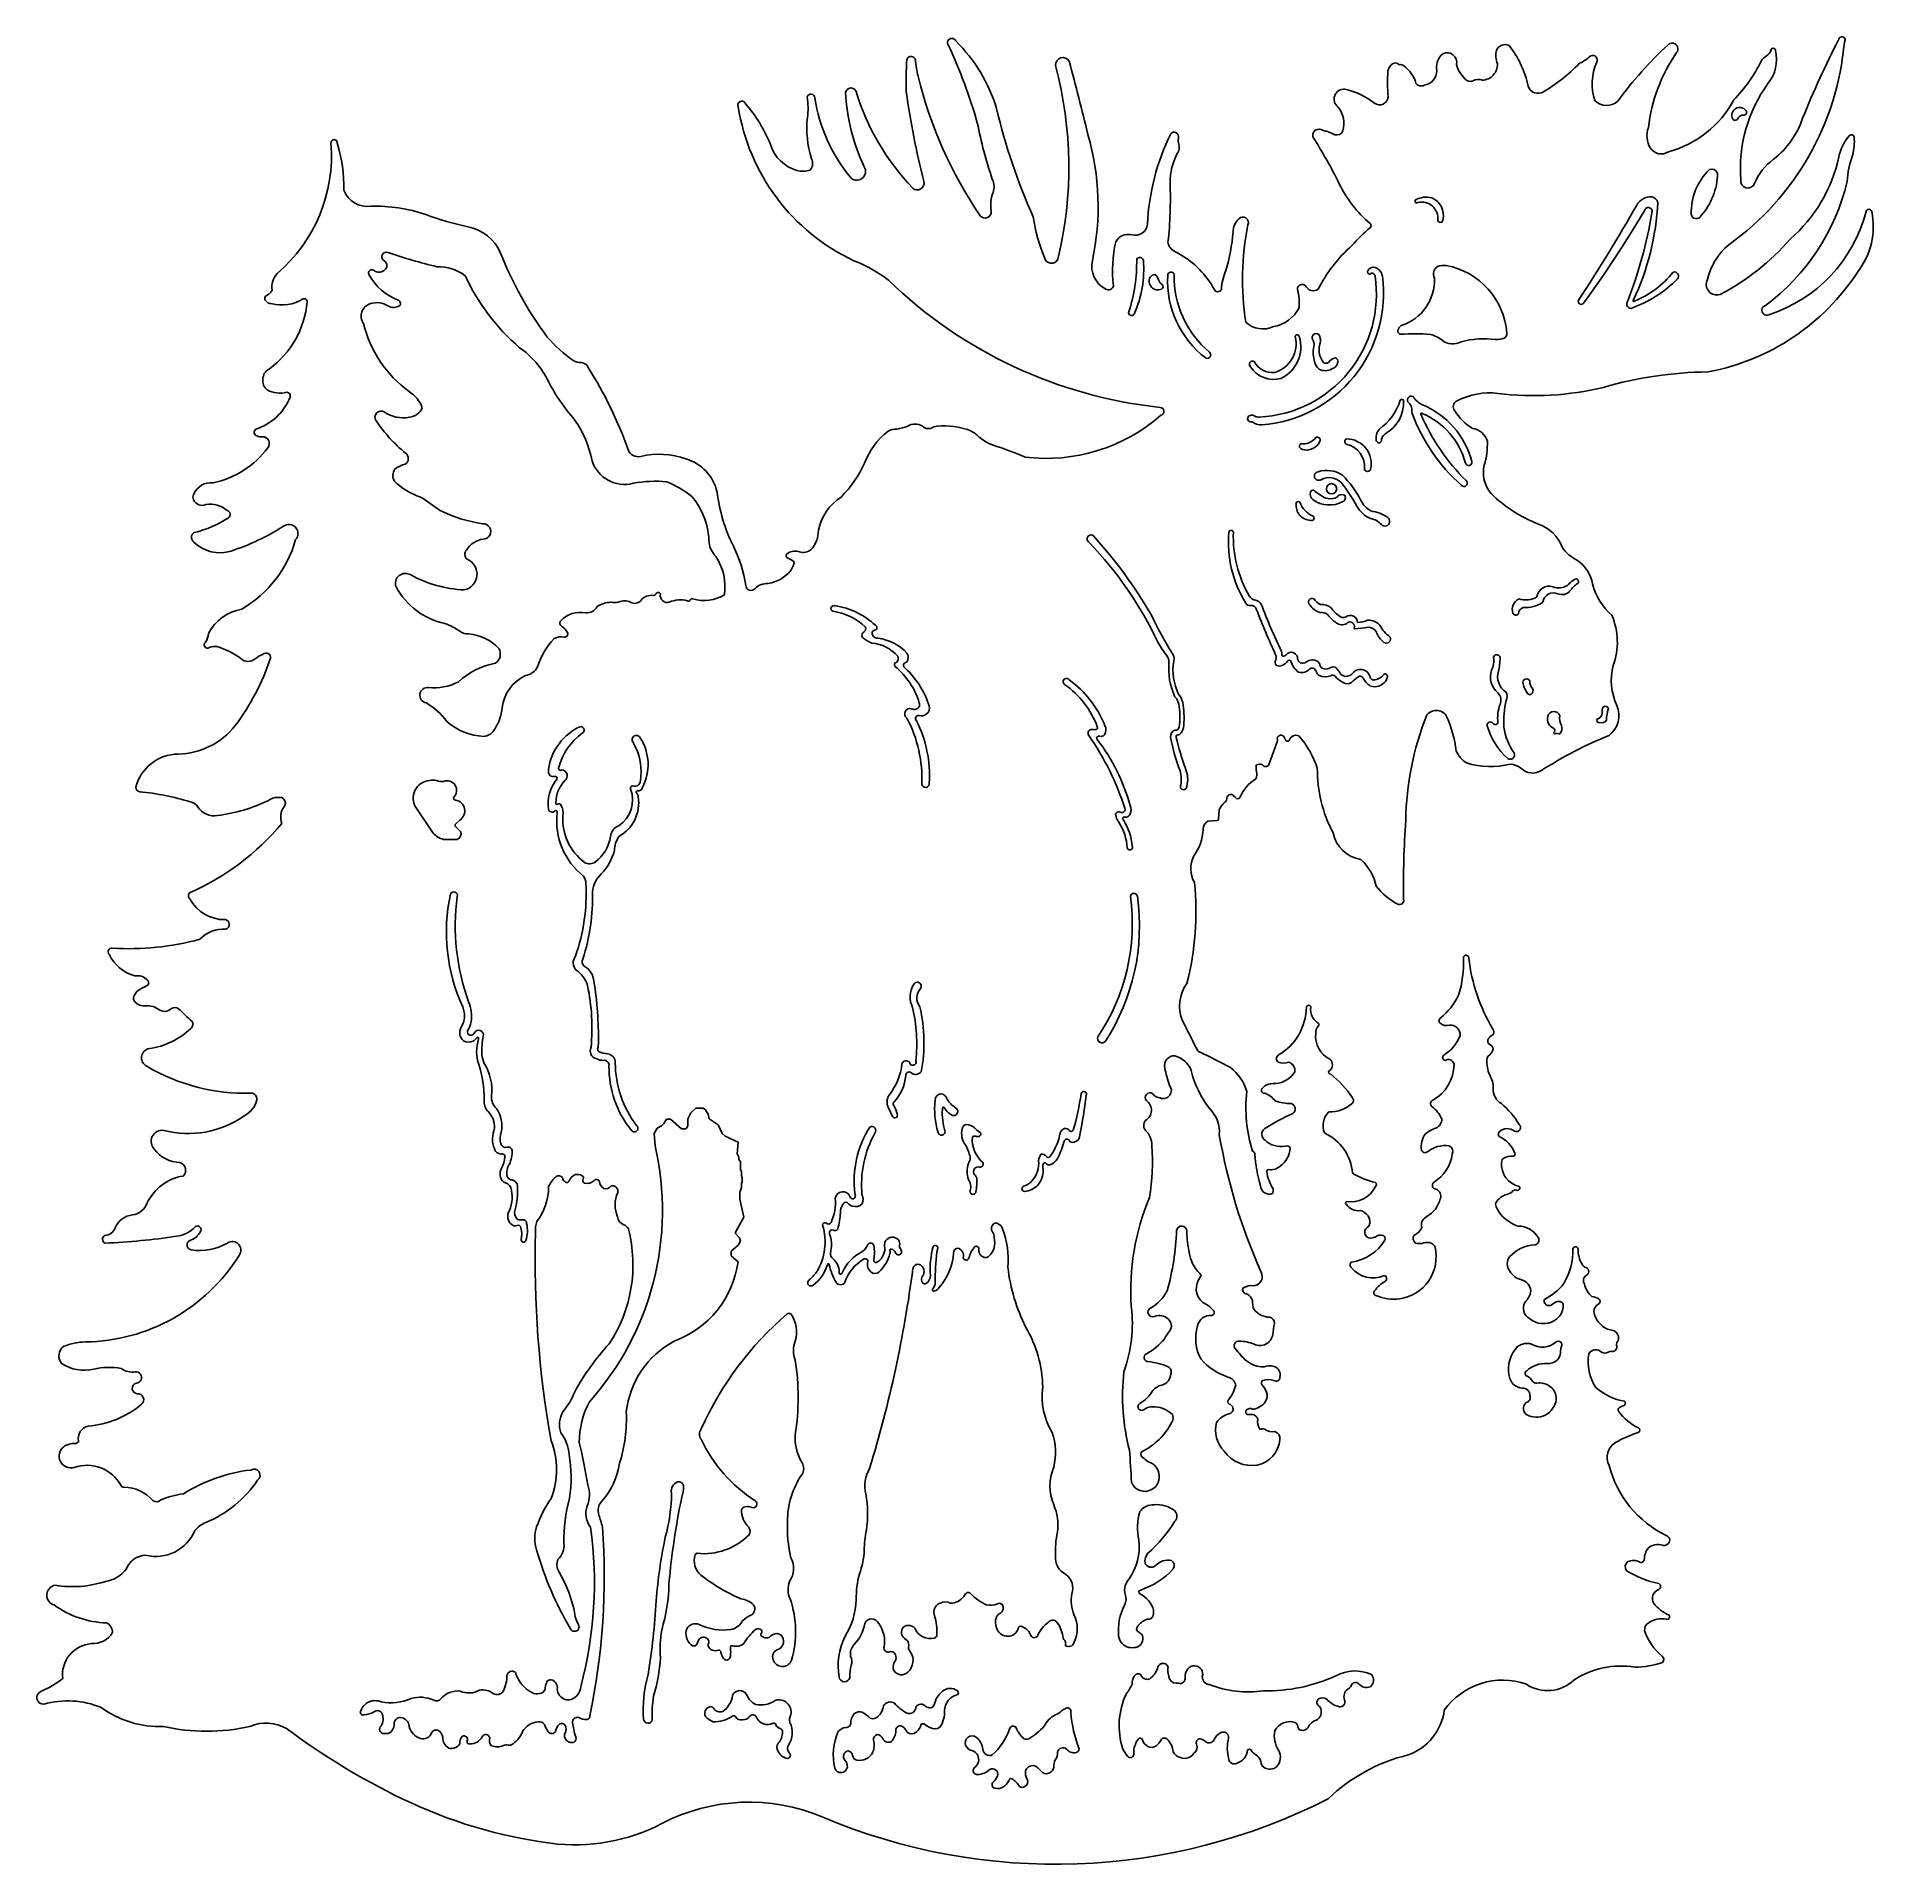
# Model space of a CAD drawing. Extents: x 0 to 13.3, y 0 to 13.3.
import ezdxf

# ---------------------------------------------------------------- set-up
doc = ezdxf.new("R2010")
doc.units = 0
doc.layers.add('WHITE', color=7, linetype='CONTINUOUS')

msp = doc.modelspace()

# ---------------------------------------------------------------- linework, layer by layer
at = {"layer": 'WHITE', "linetype": 'CONTINUOUS'}
for p, q in [((10.380164, 12.974137), (10.348915, 13.013197)), ((5.456227, 9.494504), (5.499635, 9.469699)), ((5.499635, 9.441256), (5.481032, 9.402031)), ((9.065309, 8.192258), (9.077712, 8.167453)), ((8.952478, 7.986813), (9.004556, 8.131504)), ((8.693239, 7.770578), (8.711842, 7.751974)), ((2.756332, 7.67756), (2.881384, 7.494034)), ((8.587819, 7.596945), (8.59379, 7.66263)), ((3.081178, 7.503927), (3.043048, 7.542058)), ((3.043971, 7.559738), (3.073591, 7.589358)), ((8.50992, 7.580187), (8.577742, 7.586868)), ((2.95625, 7.448117), (3.056374, 7.448117)), ((4.790893, 5.494748), (4.75282, 5.462114)), ((4.842311, 5.494748), (4.790893, 5.494748)), ((4.860915, 5.482345), (4.842311, 5.494748)), ((4.879518, 5.45134), (4.860915, 5.482345)), ((4.50786, 5.350467), (4.488025, 5.310796)), ((4.540934, 5.367003), (4.50786, 5.350467)), ((4.557057, 5.383127), (4.540934, 5.367003)), ((4.575661, 5.414133), (4.557057, 5.383127)), ((4.60562, 5.414133), (4.575661, 5.414133)), ((4.686235, 5.34592), (4.60562, 5.414133)), ((4.714153, 5.34592), (4.686235, 5.34592)), ((4.722422, 5.350054), (4.714153, 5.34592)), ((4.73069, 5.36659), (4.722422, 5.350054)), ((4.732434, 5.414133), (4.73069, 5.36659)), ((4.73575, 5.427975), (4.732434, 5.414133)), ((4.75282, 5.462114), (4.73575, 5.427975)), ((4.886047, 5.418695), (4.879518, 5.45134)), ((4.950984, 5.373239), (4.886047, 5.418695)), ((4.981556, 5.312095), (4.950984, 5.373239)), ((4.488025, 5.310796), (4.493547, 5.222446)), ((5.002815, 5.290836), (4.981556, 5.312095)), ((5.096559, 5.247088), (5.002815, 5.290836)), ((5.090169, 5.163984), (5.096559, 5.247088)), ((5.10276, 5.138801), (5.090169, 5.163984)), ((5.10276, 5.122677), (5.10276, 5.138801)), ((5.115163, 5.104074), (5.10276, 5.122677)), ((5.115163, 5.046197), (5.115163, 5.104074)), ((5.121364, 5.033794), (5.115163, 5.046197)), ((5.121364, 5.006405), (5.121364, 5.033794)), ((5.127565, 4.987802), (5.121364, 5.006405)), ((5.121364, 4.946978), (5.127565, 4.95938)), ((5.121364, 4.91959), (5.121364, 4.946978)), ((5.127565, 4.95938), (5.127565, 4.987802)), ((5.108962, 4.882382), (5.121364, 4.91959)), ((5.108962, 4.832773), (5.108962, 4.882382)), ((5.139484, 4.703054), (5.108962, 4.832773)), ((5.077956, 4.593673), (5.139484, 4.703054)), ((5.077956, 4.583175), (5.077956, 4.593673)), ((5.108135, 4.552996), (5.077956, 4.583175)), ((5.114421, 4.527851), (5.108135, 4.552996)), ((5.04695, 4.455819), (5.098007, 4.500494)), ((5.04695, 4.422978), (5.04695, 4.455819)), ((5.096559, 4.37957), (5.04695, 4.422978)), ((5.098007, 4.500494), (5.114421, 4.527851)), ((11.464244, 3.87716), (11.414634, 3.889562)), ((8.798659, 3.268527), (8.832145, 3.268527)), ((2.523073, 0.949289), (2.554079, 0.949289))]:
    msp.add_line(p, q, dxfattribs=at)
msp.add_circle((9.409567, 9.996758), 0.0375, dxfattribs=at)
for centre, radius, start, end in [((6.650242, 13.238834), 0.031277, 23.647795, 220.504895), ((2.953131, 11.531922), 4.042025, 16.162962, 24.662073), ((5.85747, 12.420662), 1.168257, 16.859558, 45.322371), ((10.670284, 13.156904), 0.067683, 64.123216, 156.260705), ((10.133365, 12.770533), 0.721751, 12.189223, 38.294143), ((13.795929, 11.122638), 2.859683, 132.784228, 143.746903), ((11.88514, 13.19421), 0.041708, -41.021267, 139.299367), ((11.126567, 13.414563), 2.017125, -54.576963, -4.85887), ((19.224474, 10.114591), 6.890664, 152.795167, 158.055157), ((13.118643, 13.258826), 0.023353, -40.338891, 165.137743), ((8.044823, 12.963836), 1.727405, 174.923658, 182.762453), ((6.354904, 13.106431), 0.032377, 14.156958, 161.542324), ((6.937507, 13.141598), 0.551882, -177.169967, -164.545982), ((7.456642, 13.077625), 0.053455, 30.393045, 185.067143), ((-8.896228, 8.635714), 16.997002, 13.38553, 15.243757), ((9.89587, 13.018468), 0.078895, 112.829069, 167.627698), ((9.871462, 13.047775), 0.043849, 44.999945, 98.130103), ((9.910736, 13.041576), 0.038113, 49.397649, 102.529863), ((10.297982, 13.061667), 0.125217, 136.914835, 191.591991), ((10.249749, 13.105692), 0.059923, 46.941285, 136.15542), ((10.248219, 13.092154), 0.071323, -9.127212, 53.482391), ((10.46321, 13.104951), 0.146567, -170.531637, -141.243027), ((10.503067, 13.07836), 0.111658, -88.335371, 3.17644), ((10.771702, 13.144366), 0.168149, 166.313396, 200.839399), ((10.360919, 13.891113), 1.168305, -59.694056, -43.352567), ((11.118876, 13.312606), 0.241547, -67.722633, -47.1128), ((11.307816, 13.11268), 0.033607, -28.639138, 136.939346), ((11.692849, 12.938179), 0.389224, 155.986881, 197.933544), ((12.910156, 12.482914), 1.206188, 145.457935, 173.401109), ((11.498256, 13.622047), 1.156234, -43.739603, -26.374802), ((12.605054, 13.066951), 0.082142, 117.178021, 149.696006), ((12.521524, 13.213275), 0.086502, -57.865871, -16.519529), ((12.364266, 13.117457), 0.279391, -39.006661, 13.238674), ((12.619519, 13.181439), 0.016713, 0, 154.331368), ((9.399789, 13.720793), 3.081028, -166.366075, -145.623877), ((4.636682, 12.333358), 2.863849, -13.501829, 14.96536), ((11.148851, 12.959755), 1.332192, 176.746029, 185.060338), ((9.792121, 12.876689), 0.241116, 16.63033, 53.500661), ((10.067782, 13.036505), 0.107537, -82.240491, 0), ((10.417371, 13.005444), 0.048626, -139.92274, -66.18218), ((10.478349, 12.883793), 0.087542, 71.372816, 118.179471), ((5.124558, 12.785293), 0.028795, 19.736991, 200.704163), ((5.138302, 12.763094), 0.467043, -8.358454, 10.038387), ((5.6259, 12.836762), 0.028765, 0.345909, 164.388069), ((6.840926, 13.022695), 1.200718, -171.100206, -140.799957), ((5.916829, 12.870485), 0.039615, 21.003916, 169.265051), ((7.296885, 12.945318), 1.42058, -177.278365, -154.678544), ((7.643696, 13.403031), 1.767595, -162.947395, -136.308567), ((12.409647, 13.73589), 6.149988, -172.005702, -165.838864), ((9.499484, 12.829004), 0.071972, 84.147103, 232.813182), ((9.381403, 12.357848), 0.557055, 52.324537, 76.988418), ((9.75849, 12.85123), 0.063995, -124.907732, -8.06738), ((10.060597, 12.967399), 0.043282, -149.903133, -59.903132), ((10.909828, 12.944553), 0.074205, -163.054003, -56.794553), ((11.40862, 12.90418), 0.121575, -135.078337, -48.078685), ((11.654491, 13.191866), 0.773009, -74.697875, -28.531267), ((13.45071, 12.317107), 1.070394, 144.308003, 184.009539), ((6.573518, 13.006035), 1.493851, -171.107448, -115.202372), ((4.346969, 12.101872), 1.062064, 21.894667, 40.740905), ((6.364287, 12.618734), 0.767721, 174.283658, 196.935424), ((11.247643, 13.765509), 4.388982, -166.74913, -155.883974), ((9.313706, 12.652376), 0.185669, -17.264419, 39.977867), ((12.37537, 12.711141), 0.056989, 38.219388, 197.18003), ((12.342419, 12.695979), 0.021559, -175.556249, -40.748601), ((12.402608, 12.666818), 0.046379, 83.646347, 161.014648), ((12.407085, 12.732195), 0.019294, -88.051845, 47.4061), ((12.239495, 12.886712), 0.625416, -52.3237, -18.358721), ((10.056441, 13.292346), 3.283093, -168.843497, -161.420892), ((5.850532, 12.049091), 1.862978, -12.222621, 16.254864), ((9.747002, 11.83908), 1.677071, 153.91533, 177.278581), ((8.265556, 12.555601), 0.032428, -18.185217, 139.905314), ((9.317432, 12.566289), 0.044518, 66.383325, 228.245214), ((9.378275, 12.67656), 0.081716, -121.756976, -91.247786), ((9.124063, 11.944621), 0.697523, 63.763887, 68.783181), ((9.447266, 12.615146), 0.047255, -108.312758, -22.224881), ((11.875132, 12.562028), 0.173682, 159.966573, 210.534855), ((13.418231, 12.343263), 0.32878, 137.806601, 168.482855), ((13.188071, 12.547572), 0.021282, 22.788591, 129.117915), ((12.802559, 12.524203), 0.406364, -14.883672, 4.461697), ((1.014721, 12.41842), 1.127335, -49.472951, 4.562627), ((2.161311, 12.511064), 0.023019, -1.314883, 187.403354), ((1.081898, 12.183753), 1.149839, -0.824431, 16.510944), ((5.604979, 12.584112), 0.285857, -162.450351, -106.364454), ((8.698677, 12.221172), 0.462632, 151.581099, 180.480134), ((8.243245, 12.477393), 0.060471, -36.593108, 20.886482), ((8.402235, 12.52978), 0.107028, 171.564649, 196.740404), ((6.077622, 10.536788), 3.780254, 26.41247, 31.876056), ((11.805629, 12.525783), 0.095491, -147.008567, -56.384171), ((13.759326, 12.207816), 0.602566, 159.399816, 177.964299), ((5.565488, 12.459622), 0.155309, -105.325418, -68.281743), ((5.564758, 12.360553), 0.073701, -37.843106, 27.954081), ((5.960152, 12.302797), 0.063182, -141.892126, 33.578023), ((12.464375, 12.002383), 0.441107, 134.400301, 181.373359), ((11.73161, 12.30072), 0.483988, -41.43539, -1.123312), ((12.171406, 12.272087), 0.048075, 23.467878, 109.009425), ((12.863763, 12.059965), 0.41064, 126.111321, 157.875317), ((12.033737, 12.634401), 1.086002, -49.254765, -11.983849), ((2.402372, 12.231737), 0.18254, -159.298377, -81.85135), ((6.399322, 12.217751), 0.04913, -133.344114, 16.005065), ((7.192918, 12.056702), 0.26031, 159.196017, 189.018006), ((6.8345, 12.191787), 0.122722, -20.326329, 26.375874), ((5.393433, 12.102015), 2.844965, -6.328285, 2.322298), ((10.276615, 12.610956), 0.903137, -154.233575, -130.370596), ((12.434951, 12.234991), 0.05252, 172.040959, 337.1801), ((11.618311, 12.598801), 1.582588, -53.383362, -13.504922), ((2.453895, 10.886187), 1.165135, 71.327095, 91.261418), ((6.891936, 12.008563), 0.044499, -142.010989, 9.490264), ((10.0289, 12.086617), 0.012658, 132.864278, 313.597686), ((10.098247, 11.958893), 0.157629, 75.350746, 119.640967), ((10.064966, 11.96338), 0.117301, -6.467137, 103.476563), ((10.084549, 11.983848), 0.13834, -14.090776, 67.220887), ((0.911945, 18.152797), 12.327525, -33.352217, -29.630297), ((4.021068, 16.581464), 8.919075, -35.972297, -30.743036), ((9.866065, 12.180089), 1.91795, -25.124829, -2.979641), ((11.728565, 12.002558), 0.115346, 86.031975, 151.243849), ((11.712387, 12.013166), 0.027178, -19.447277, 160.732002), ((11.724981, 12.058029), 0.06071, 21.614652, 79.017973), ((12.811715, 11.902947), 0.534773, -37.990847, 11.831489), ((13.314688, 12.006964), 0.021199, 15.397778, 167.111497), ((3.637881, 14.196139), 2.350474, -110.182761, -102.407033), ((3.070835, 11.578789), 0.327695, 23.644177, 79.08773), ((8.444572, 12.146292), 1.215369, -171.766093, -157.302148), ((7.983876, 11.927556), 0.088391, -107.26914, -5.745531), ((8.827521, 11.861539), 0.133602, 133.195206, 179.222768), ((8.76524, 11.931374), 0.040132, -23.354967, 136.619636), ((10.766827, 11.517686), 2.004605, 168.554684, 188.881368), ((10.591325, 10.845342), 1.383432, 130.567036, 138.347493), ((9.680129, 11.909571), 0.01759, -49.177974, 49.177974), ((10.200124, 11.951082), 0.018626, -177.185817, -2.814183), ((8.50176, 12.541878), 3.280629, -21.305443, -9.434503), ((12.060746, 11.997488), 0.03778, -171.358126, -26.840955), ((12.258803, 12.279282), 1.069244, -72.092526, -14.49287), ((8.746033, 11.586422), 0.928058, 167.161735, 187.091504), ((7.932749, 11.74102), 0.105118, 76.304683, 150.591491), ((8.30767, 11.800266), 0.087413, -172.217043, -123.773288), ((7.298477, 11.976973), 1.400072, -16.384141, -4.654931), ((10.287797, 10.948424), 1.095253, 131.80958, 152.90662), ((12.603382, 11.409447), 0.474606, 130.410996, 166.919524), ((11.436539, 12.940296), 1.726154, -62.526136, -40.833622), ((2.542296, 11.68207), 0.034525, 70.046174, 227.425193), ((2.503435, 11.618405), 0.041264, -22.067648, 67.932425), ((3.725895, 15.057318), 3.542236, -109.318112, -103.357506), ((5.759334, 12.638071), 2.562218, -158.768881, -143.101265), ((5.555968, 10.675393), 1.050678, 52.860287, 68.712657), ((7.37455, 11.688089), 0.05234, -168.121779, -26.523231), ((7.856495, 11.615817), 0.189247, 168.150082, 242.552573), ((6.839507, 11.643473), 1.154226, -18.232828, 1.114419), ((7.258761, 11.591394), 0.786242, -24.395875, 4.911743), ((8.016114, 11.650847), 0.027165, 16.830259, 146.295221), ((13.128715, 20.582809), 10.105841, -118.807198, -118.473617), ((7.971156, 11.121022), 0.670691, 29.165532, 59.583471), ((10.218395, 11.557072), 0.068178, 125.541568, 205.220151), ((10.239629, 11.388195), 0.232463, 89.071294, 105.178726), ((10.141256, 11.086171), 0.544129, 4.353964, 79.180548), ((1.851186, 11.464091), 0.142454, 136.841405, 189.581547), ((2.4363, 11.564219), 0.024862, 33.931895, 214.940759), ((2.765777, 11.74306), 0.3996, -151.106492, -110.220355), ((2.4869, 11.632874), 0.062441, -118.686095, -28.686095), ((2.911019, 11.264764), 0.346162, 54.020866, 90.574986), ((4.500921, 12.182566), 1.526142, -155.301968, -130.646136), ((8.516682, 13.910235), 3.34049, -134.139818, -96.067518), ((8.147308, 11.505161), 0.062939, 152.020232, 294.466158), ((8.123482, 11.516932), 0.036384, 87.927845, 150.788393), ((8.090791, 11.499934), 0.063274, 14.979251, 57.489795), ((8.210505, 11.532903), 0.0609, -164.168426, -121.657883), ((8.165063, 11.466165), 0.020092, -65.563868, 47.866937), ((8.922138, 11.50699), 0.703952, 176.693787, 232.893364), ((8.243181, 11.54833), 0.023836, 8.621654, 181.783604), ((8.974387, 11.534514), 0.707853, 178.592363, 230.414998), ((8.954077, 11.437072), 0.344384, 155.104193, 178.391199), ((8.841828, 11.410552), 0.893921, -87.201349, 8.584841), ((8.829542, 11.416741), 0.957601, -85.659657, 7.553546), ((9.196664, 11.446737), 0.035119, 47.61471, 180.354489), ((9.68839, 11.574505), 0.017203, 136.865209, 282.38229), ((9.713589, 11.561027), 0.045413, 88.871457, 146.234167), ((9.703453, 11.549743), 0.013882, 55.056957, 145.017143), ((9.694223, 11.532192), 0.033648, 20.527947, 59.295608), ((9.706095, 11.533619), 0.073294, 7.054542, 83.428059), ((9.812092, 11.511746), 0.345008, -72.368482, 2.703862), ((11.283787, 12.159617), 0.903397, -70.569469, -44.868532), ((11.343602, 12.012485), 0.704276, -67.631046, -38.725589), ((11.900311, 11.541944), 0.030821, -39.627619, 103.638377), ((12.209373, 11.481855), 0.076732, 152.858273, 287.847179), ((11.845253, 12.472547), 1.653516, -79.568699, -32.92578), ((1.682052, 11.38028), 0.024994, 146.918671, 213.081329), ((1.595909, 11.513263), 0.13599, -61.350421, -32.408102), ((1.70578, 11.395766), 0.053328, -146.892461, -91.35593), ((1.293768, 11.413039), 0.673447, -54.171036, -4.935087), ((1.780779, 11.63421), 0.301559, -104.648518, -58.742749), ((1.944546, 11.357467), 0.02031, -6.680313, 111.043369), ((2.47178, 11.202999), 0.1468, 56.774601, 108.203245), ((2.61526, 11.342453), 0.028478, -25.817854, 64.182147), ((7.788636, 11.479724), 0.03728, -121.308283, -12.193727), ((8.583518, 11.45654), 0.028076, -162.018322, -20.428472), ((8.790311, 11.346322), 0.384518, -5.165656, 15.104509), ((9.277388, 11.499396), 0.062997, -154.904372, -55.872694), ((11.224583, 11.359193), 0.022279, 133.635527, 311.291959), ((11.584315, 11.336872), 0.029199, 153.512337, 270), ((11.606483, 11.362263), 0.005253, 138.502741, 348.367011), ((2.453013, 11.251499), 0.094903, 106.586575, 213.902733), ((2.59333, 11.395251), 0.080707, -120.624433, -53.888371), ((7.956352, 11.277128), 0.02122, 165.781459, 330.396241), ((8.94254, 11.430407), 0.259473, -79.816466, -27.224945), ((12.572246, 11.294178), 0.035789, 106.204471, 295.359971), ((3.212543, 11.40251), 0.86275, -166.32639, -125.909746), ((4.504682, 11.782977), 1.047781, -139.299125, -125.380696), ((8.912131, 11.342701), 0.184217, -133.101669, -65.537318), ((8.933937, 11.05016), 0.217698, -73.289028, 13.951028), ((8.934739, 11.027151), 0.252043, -64.912275, 17.429464), ((9.160211, 11.100854), 0.015105, 6.812435, 173.187565), ((9.31422, 11.094958), 0.044631, 172.728002, 208.530983), ((9.297853, 11.096464), 0.028211, 8.445335, 171.554665), ((9.223987, 11.076056), 0.104691, -20.811828, 13.56287), ((9.916487, 11.144802), 0.025407, 166.589529, 259.522116), ((9.9606, 11.123402), 0.074041, 126.467598, 158.369405), ((10.014514, 9.409346), 1.713551, 86.136066, 93.434241), ((10.064828, 10.889517), 0.238555, 51.45412, 74.149182), ((10.520233, 10.392759), 0.694073, 83.237754, 104.156646), ((10.605804, 11.269498), 0.187533, -91.174537, -71.897242), ((10.646703, 11.124205), 0.037257, -62.206732, 5.04217), ((3.140661, 10.496288), 0.642801, 25.732952, 55.276209), ((8.505821, 10.970004), 0.025823, -108.930997, 47.316215), ((9.234283, 11.047919), 0.048168, -3.716473, 32.27572), ((9.573038, 10.987952), 0.296194, 168.93533, 191.06467), ((9.469568, 11.007528), 0.151006, 168.025364, 217.994008), ((9.445038, 10.881564), 0.066484, 96.248141, 150.232609), ((9.430042, 10.922634), 0.026195, -10.139213, 72.768197), ((10.289399, 11.169204), 0.120138, -129.191764, -59.440291), ((1.735907, 10.786179), 0.093988, 120.657754, 229.47964), ((3.945811, 10.996997), 0.083365, -124.987372, -81.384569), ((3.951907, 10.85444), 0.06047, 22.328477, 83.931414), ((1.513133, 9.296795), 2.953292, 19.46838, 32.357861), ((8.836154, 10.900879), 0.023693, 62.196837, 226.237589), ((8.98871, 10.992969), 0.201163, -147.122179, -74.754439), ((8.979998, 10.990005), 0.149267, -152.826422, -83.639297), ((9.409765, 10.959283), 0.130493, -167.530523, -134.236299), ((9.363107, 10.949757), 0.094973, -117.855999, -59.403277), ((9.368945, 10.94238), 0.033334, -123.465984, -56.534016), ((9.398287, 10.924384), 0.057892, -76.860795, -6.308662), ((12.180137, 7.992157), 2.854423, 90.71268, 106.166625), ((1.768269, 10.896117), 0.204033, -117.25191, -76.231162), ((1.81683, 10.672124), 0.025823, -22.98186, 90), ((2.569622, 10.494961), 0.249659, 21.364094, 56.743763), ((4.857633, 11.352282), 1.275805, -153.115809, -138.017423), ((10.556536, 10.198253), 0.495572, 82.962045, 118.073184), ((10.88091, 12.832466), 2.158538, -97.015861, -76.484563), ((1.472366, 10.807382), 0.395882, -72.349492, -21.53877), ((2.501773, 10.51747), 0.044239, 57.799779, 216.886288), ((2.6643, 10.759543), 0.247356, -124.177219, -79.695508), ((2.697695, 10.628395), 0.112742, -84.476165, -22.137698), ((8.162822, 10.559402), 0.029066, -77.314277, 88.48348), ((9.510897, 10.766168), 0.417278, -54.273503, -17.351775), ((9.670647, 10.624731), 0.262831, -60.911475, 2.36098), ((9.919792, 10.633061), 0.013693, 10.51055, 140.772187), ((9.988504, 10.642565), 0.027347, 61.182175, 229.324961), ((9.909447, 10.560125), 0.086927, 18.404859, 45.217039), ((10.231148, 10.585771), 0.239227, 179.568982, 189.902677), ((11.215971, 10.9969), 1.301589, -159.667007, -131.469126), ((10.165091, 10.782489), 0.200371, -144.637565, -119.580588), ((10.063577, 10.541173), 0.005763, 39.124352, 210.754948), ((9.833637, 10.037257), 0.616514, 14.847413, 67.840499), ((9.856389, 10.041805), 0.545723, 14.976697, 67.179255), ((10.339179, 10.593437), 0.044971, 110.648788, 221.585394), ((10.627079, 10.758655), 0.376082, -148.756106, -120.882163), ((1.608715, 10.407481), 0.027918, 125.757114, 249.850392), ((3.397247, 11.120403), 1.123721, -145.931694, -129.666018), ((3.267496, 10.051453), 0.782347, 11.022783, 34.883921), ((6.520498, 9.990295), 0.540201, 128.073513, 159.17761), ((6.238438, 10.339874), 0.091296, 82.987783, 124.011076), ((6.210242, 10.731561), 0.303633, -82.555268, -66.739462), ((6.383381, 10.361594), 0.105436, 60.665666, 120.322168), ((6.479145, 10.492177), 0.058658, -138.762754, -51.324204), ((6.601923, 9.964132), 0.489882, 71.94402, 100.125377), ((6.700876, 10.235641), 0.201318, 48.447243, 74.77036), ((7.335386, 11.484076), 1.266302, -96.940309, -48.816884), ((8.823803, 10.507147), 0.023883, 106.360528, 263.635539), ((8.830481, 10.500026), 0.032893, 56.678387, 114.050684), ((8.8178, 10.423586), 0.059919, 54.255102, 86.789372), ((8.88025, 10.572411), 0.054963, -125.222244, -84.544551), ((8.894206, 10.547062), 0.085532, -118.950916, -84.76244), ((9.8306, 10.366634), 0.097354, 141.365636, 191.003983), ((11.484836, 11.157965), 1.555041, -156.513376, -134.864021), ((10.416488, 10.306217), 0.130859, 16.204279, 82.288845), ((1.143827, 10.694081), 0.668487, -77.997778, -36.712941), ((1.629338, 10.440984), 0.066934, -116.858291, -79.938393), ((1.641032, 10.325488), 0.049592, -38.739251, 90), ((4.37182, 10.308959), 0.079306, -159.424902, -76.699727), ((7.06225, 10.619809), 0.326249, -134.295187, -104.913715), ((6.38658, 8.438839), 1.957292, 66.009945, 72.403723), ((9.197246, 10.307823), 0.021223, 131.687191, 228.312809), ((9.198989, 10.447696), 0.125034, -97.286126, -39.083119), ((9.211669, 10.322752), 0.041972, -132.836788, -100.294975), ((9.22894, 10.382749), 0.104279, -103.742248, -19.672359), ((9.306737, 10.351151), 0.020694, -9.755311, 121.11204), ((9.526181, 10.339485), 0.02092, 109.938734, 241.190336), ((9.482271, 10.15767), 0.166948, -6.273785, 78.309339), ((9.519047, 10.180043), 0.179108, -13.107299, 90), ((9.754509, 10.351357), 0.019752, -170.362833, -28.561766), ((9.829727, 10.34619), 0.058028, 122.644756, 184.225496), ((9.968503, 10.326711), 0.573869, -16.055676, 1.60007), ((2.720821, 9.995329), 0.185656, 103.565028, 129.235159), ((2.652154, 10.21649), 0.047815, -58.305948, 54.437908), ((4.27208, 10.276785), 0.248496, -162.252372, -75.257667), ((4.5245, 9.679873), 0.568044, 70.053062, 103.689682), ((4.626197, 9.900709), 0.326391, 12.854211, 73.611628), ((5.196281, 10.566121), 0.904738, -44.121188, -25.10069), ((10.406277, 10.190124), 0.023844, -162.195785, 12.378579), ((10.743955, 10.112722), 0.230688, 166.13694, 220.649343), ((1.267603, 9.902988), 0.138062, 83.664363, 157.325923), ((2.672512, 10.091823), 0.083758, 145.611524, 208.347826), ((2.944577, 10.408471), 0.496585, -134.131966, -108.169964), ((4.48864, 9.26334), 0.788187, 83.466835, 101.217146), ((4.326089, 9.394814), 0.698709, 51.495368, 68.838751), ((9.316045, 10.089574), 0.031445, 96.419724, 308.637161), ((9.374258, 9.920856), 0.209277, 56.962732, 107.1553), ((9.39157, 9.954112), 0.124187, 44.728171, 116.747142), ((8.618591, 9.34662), 1.106593, 28.206084, 38.899214), ((9.025557, 9.619662), 0.66435, 26.554867, 45.843946), ((9.670854, 10.146737), 0.023786, -162.097635, -17.902365), ((10.371921, 10.037732), 0.024083, -137.952396, 48.532096), ((1.180895, 9.936337), 0.045277, 153.966474, 206.033527), ((1.202409, 9.943858), 0.067962, -156.23056, -66.320073), ((1.26227, 9.696482), 0.187979, 49.354523, 99.976472), ((1.541494, 8.000265), 2.303834, 53.031161, 57.193406), ((4.341355, 9.594551), 0.544625, 0.916594, 39.584492), ((6.144275, 10.119727), 1.208765, -173.043254, -153.50606), ((6.046955, 9.620928), 0.374049, 122.538798, 168.398759), ((9.1682, 9.886331), 0.017428, 51.005661, 202.73304), ((9.261143, 9.876073), 0.109074, 178.149014, 274.630365), ((9.344075, 9.958381), 0.174979, -160.466955, -112.672373), ((9.301817, 9.956077), 0.047046, 160.225141, 233.965857), ((9.274992, 9.970405), 0.017519, 72.580826, 174.798011), ((9.39457, 10.084205), 0.205223, -125.931679, -61.541456), ((9.497637, 10.220586), 0.319012, -132.959379, -113.747895), ((9.402963, 10.047809), 0.123921, -105.826383, -74.173617), ((9.399642, 9.999475), 0.080019, -62.363793, -40.579658), ((9.484798, 9.911302), 0.04358, 61.50087, 124.020273), ((9.477252, 9.932964), 0.032863, -62.623924, 30.415379), ((9.788698, 9.998647), 0.187724, -154.104751, -119.690486), ((11.274784, 10.67938), 1.006094, -134.55378, -111.059392), ((0.957773, 10.457352), 0.800915, -76.529231, -56.95929), ((1.375501, 9.809953), 0.03058, -51.686962, 72.464474), ((3.394991, 10.7833), 1.052177, -116.410991, -98.452002), ((9.265896, 9.783809), 0.016945, -76.166764, 50.707575), ((9.780939, 9.977209), 0.215867, -150.113291, -113.838151), ((9.675095, 9.654715), 0.126419, 40.221773, 81.539053), ((9.652812, 9.544639), 0.294076, 55.758111, 81.611146), ((9.796809, 9.760361), 0.034799, -136.367618, 51.890508), ((1.164105, 9.643663), 0.040026, 119.582073, 237.65662), ((1.332645, 9.80277), 0.270744, -134.555394, -72.815744), ((0.860014, 11.201409), 1.747003, -71.559179, -57.748335), ((1.063705, 9.857402), 0.849654, -59.885097, -15.691462), ((1.832693, 9.67179), 0.065979, -42.040142, 127.767796), ((3.266186, 9.466067), 0.166368, 97.75625, 149.576546), ((3.243733, 9.686784), 0.05587, -90.000001, 93.480658), ((5.474647, 9.692121), 0.205939, -42.395886, 1.120792), ((7.662821, 9.632036), 0.02916, 61.888876, 241.02572), ((5.164223, 7.376359), 3.393614, 30.077495, 42.24189), ((9.50258, 9.610335), 0.84263, 175.220882, 211.812924), ((8.679454, 9.676857), 0.016979, 12.523935, 167.476065), ((9.559475, 9.650327), 0.863974, 177.996048, 209.939144), ((10.82052, 9.472899), 0.283201, 20.704041, 70.885086), ((3.08238, 9.376472), 0.11746, -78.15165, 66.982958), ((3.155348, 9.519981), 0.044546, 137.082586, 232.625092), ((5.068589, 9.63283), 0.185056, -170.806496, -136.063402), ((4.608528, 9.285518), 0.393344, -8.565167, 33.816238), ((4.142242, 9.130781), 1.024221, 9.208951, 26.045019), ((5.466204, 9.511143), 0.019402, 107.526166, 239.052763), ((5.50997, 9.451096), 0.092902, 69.14523, 122.275333), ((5.568986, 9.632272), 0.097861, -105.37233, -53.835396), ((5.613419, 7.668957), 2.810075, 25.564096, 43.591164), ((11.321911, 9.732718), 0.285351, -145.968595, -115.726577), ((2.678696, 9.309943), 0.072062, 57.146969, 201.387901), ((3.154775, 10.181526), 0.921277, -118.315516, -93.003858), ((5.270369, 9.581664), 0.276852, -80.678548, -40.454429), ((5.474465, 9.455478), 0.02891, -29.466779, 29.466777), ((11.250559, 9.193736), 0.16172, 112.52423, 141.588827), ((11.182005, 9.322491), 0.021659, -40.348101, 72.250272), ((11.043524, 9.257562), 0.267284, 10.424745, 54.68155), ((3.078146, 9.535751), 0.530297, -151.61664, -102.240684), ((4.467508, 9.125377), 0.097333, 81.546408, 140.776433), ((4.476953, 9.253975), 0.032687, -81.443256, -24.816969), ((4.516622, 9.228236), 0.015636, 0, 129.760512), ((4.581458, 9.219985), 0.049888, 170.479812, 288.201271), ((4.849594, 9.462217), 0.277901, -107.005306, -57.847714), ((5.190116, 9.293836), 0.036863, 178.66778, 324.462323), ((5.309084, 9.181196), 0.127419, 87.243497, 134.28727), ((8.870114, 9.254845), 0.06924, -148.952478, -100.064568), ((10.821658, 9.350337), 0.161749, -108.38918, -59.961434), ((10.989456, 9.201113), 0.087315, 70.985862, 173.952233), ((11.023742, 9.159927), 0.080441, 67.14829, 171.547136), ((11.059628, 9.401855), 0.12534, -109.444299, -59.182471), ((11.085221, 9.301582), 0.073989, -114.123358, -39.460404), ((11.347655, 9.096867), 0.25888, 125.177182, 142.47333), ((11.737324, 9.41317), 0.444073, -166.024718, -130.902164), ((1.550985, 8.784332), 0.343556, 100.223577, 152.095001), ((3.947582, 8.910103), 0.188672, 77.141287, 138.29862), ((3.993197, 9.185099), 0.091128, -92.280575, -28.915771), ((4.174752, 8.989606), 0.182462, 90.940221, 123.907993), ((4.200077, 9.394774), 0.224524, -97.245856, -82.754144), ((4.271803, 9.088137), 0.094469, 62.645318, 117.354682), ((4.345496, 9.22166), 0.058129, -121.398099, -36.694449), ((4.677313, 8.990847), 0.198684, 75.033804, 113.829641), ((4.736166, 9.193925), 0.013449, -124.1184, -21.798843), ((4.762984, 9.180962), 0.016397, 71.010468, 150.921332), ((5.793016, 9.126007), 0.021374, 69.97529, 247.026616), ((5.731487, 8.693258), 0.41648, 45.926851, 82.662972), ((5.725584, 8.612938), 0.538366, 46.679094, 82.018769), ((11.697072, 10.840124), 4.005085, -153.884212, -149.514277), ((8.816204, 9.182092), 0.033683, -151.742719, -81.586102), ((8.824827, 9.10775), 0.041187, 13.778349, 95.146294), ((8.851878, 9.134402), 0.052628, 25.619662, 83.304982), ((14.364359, 11.249689), 5.898374, -158.809034, -155.354483), ((12.32584, 10.431437), 3.655783, -159.6004, -153.760796), ((9.26879, 9.173368), 0.027114, 59.991805, 229.953009), ((9.373257, 9.237788), 0.14872, -145.059421, -109.535407), ((9.363577, 9.244239), 0.094041, -149.738659, -110.611318), ((9.334331, 9.02357), 0.074843, 49.176035, 98.299985), ((9.333611, 9.028492), 0.127764, 55.988718, 91.407866), ((9.593976, 9.242823), 0.26617, -142.341425, -124.404687), ((9.604239, 9.269123), 0.24045, -145.923445, -122.629671), ((9.544906, 9.021469), 0.054564, 4.237969, 124.153676), ((10.809528, 9.119184), 0.086859, 116.603582, 198.636162), ((10.748351, 9.102678), 0.023937, -151.965808, -31.453011), ((10.812881, 9.090658), 0.044113, 103.076712, 180.61095), ((10.820167, 9.350461), 0.217521, -94.552844, -55.242918), ((10.984304, 8.880871), 0.502348, -19.711501, 23.046273), ((1.123442, 8.951397), 0.124093, -33.410335, -2.900083), ((2.792264, 8.546757), 0.501689, 55.70028, 69.77372), ((3.131323, 9.031547), 0.090129, -128.694803, -84.898839), ((3.8285, 9.020667), 0.026421, 145.540478, 237.905767), ((3.746446, 8.893408), 0.125001, 28.870147, 57.035028), ((3.835239, 8.941654), 0.023957, -95.193148, 30.357588), ((6.023937, 8.931814), 0.026847, 113.078463, 249.039416), ((5.995413, 8.979222), 0.028977, -51.599866, 27.226213), ((6.095585, 8.946443), 0.024181, 91.663085, 209.385137), ((6.087685, 8.987626), 0.018473, -67.065831, 66.849069), ((9.486312, 9.079037), 0.0703, -127.433607, -61.482543), ((9.49443, 9.097103), 0.03637, -123.065505, -56.934496), ((9.544631, 8.99694), 0.032032, 55.110758, 140.612779), ((9.540474, 8.996472), 0.034935, -17.429872, 49.95031), ((9.57835, 8.984351), 0.004837, 159.968268, 290.031732), ((9.575368, 9.423064), 0.443282, -89.40044, -77.045599), ((9.600304, 9.187419), 0.16192, -90.347848, -63.784276), ((9.676348, 8.925486), 0.116755, 43.522301, 92.216127), ((9.676785, 8.925028), 0.066068, 27.187125, 91.773276), ((9.888902, 9.011036), 0.163193, -159.997446, -126.931576), ((9.953875, 9.099041), 0.214185, -154.219948, -123.951547), ((1.241461, 8.863316), 0.024463, 126.156071, 299.896475), ((1.293788, 8.753963), 0.096852, 80.847709, 114.480765), ((1.161097, 8.332897), 0.53749, 53.108081, 74.006153), ((3.115264, 8.611408), 0.331243, 42.388845, 85.832407), ((3.286862, 8.796593), 0.082404, -56.005561, 27.559089), ((4.145414, 8.545137), 0.529499, 136.513837, 162.799051), ((3.809312, 8.808048), 0.112289, 77.784819, 115.347076), ((6.110704, 9.013473), 0.143801, -132.08064, -106.650615), ((6.042569, 8.590407), 0.286563, 41.656037, 84.607299), ((6.111937, 8.95245), 0.041469, -154.471372, -85.75696), ((6.062406, 8.553292), 0.361647, 43.579187, 81.63709), ((8.76318, 9.214652), 0.699219, -151.551146, -142.352753), ((9.003412, 8.799248), 0.046174, -7.406486, 20.136361), ((9.115747, 8.764914), 0.044044, 44.033753, 125.577389), ((9.808215, 8.905594), 0.030447, -124.783704, 31.213824), ((0.057614, 9.309192), 1.728543, -36.742587, -18.344183), ((1.536467, 8.819315), 0.077307, -132.987781, -49.075834), ((1.752116, 8.537146), 0.278021, 112.624697, 126.406588), ((1.667628, 8.77183), 0.031402, -12.230691, 135.674337), ((3.430091, 8.197123), 0.539962, 100.365743, 132.937692), ((3.533599, 8.757983), 0.120004, -80.953725, -27.958008), ((6.250406, 8.717865), 0.017434, 101.232742, 224.28434), ((5.882825, 8.278605), 0.555427, 17.103928, 50.258271), ((6.227177, 8.763111), 0.034432, -54.830883, 31.055205), ((6.318045, 8.714002), 0.020353, 111.45194, 210.496848), ((5.859275, 8.214517), 0.658756, 18.047231, 47.948679), ((6.30603, 8.757349), 0.024828, -79.388762, 4.251579), ((6.272798, 8.772817), 0.059571, -13.22338, 29.993295), ((8.149607, 8.736751), 0.078584, -1.831278, 40.292218), ((8.70536, 8.689591), 0.479293, 174.654909, 205.165334), ((8.198008, 8.76115), 0.067006, -15.636887, 44.661089), ((8.645514, 8.679163), 0.388279, 170.523632, 206.707665), ((9.034713, 8.737427), 0.034998, 151.989114, 223.90778), ((8.96477, 8.771402), 0.042804, -24.189032, 25.827737), ((9.030169, 8.749546), 0.041851, -119.598114, -60.401886), ((9.057863, 8.789523), 0.009449, 156.462886, 290.065707), ((9.022992, 8.786585), 0.078532, -69.230417, -32.697125), ((9.05103, 8.826201), 0.046654, -77.528892, -33.080801), ((9.101999, 8.733242), 0.016916, 40.204644, 139.795354), ((9.25348, 8.780462), 0.143237, -165.319533, -125.290147), ((9.122893, 8.764469), 0.03957, 12.223782, 51.712616), ((9.208244, 8.770771), 0.046724, 177.453288, 234.869846), ((9.192359, 8.738135), 0.077661, -106.171911, -39.868931), ((9.198684, 8.779287), 0.049837, -110.344779, -56.01862), ((9.27091, 8.680838), 0.072331, 57.356552, 127.838073), ((9.268535, 8.663142), 0.030167, 56.682216, 123.317782), ((9.233481, 8.63611), 0.073446, 17.727025, 45.340289), ((9.280132, 8.706632), 0.046049, 10.012579, 49.683601), ((9.360669, 8.724844), 0.036641, -163.826273, -95.142833), ((9.37135, 8.742712), 0.056125, -104.407261, -59.09984), ((9.421877, 8.665969), 0.03589, 52.790003, 127.209996), ((9.303405, 8.56348), 0.19191, 29.502996, 43.077745), ((9.619557, 8.61157), 0.072252, 63.004009, 135.190602), ((9.620302, 8.611196), 0.072252, 15.901574, 63.665471), ((10.717707, 8.631145), 0.153196, 161.777864, 229.802147), ((10.452518, 8.74459), 0.136448, -28.707214, 10.779404), ((10.61049, 8.766666), 0.024179, 7.426961, 171.812856), ((10.182539, 8.777641), 0.451995, -13.630928, -0.99506), ((11.86109, 8.602362), 0.418344, 164.886575, 205.584911), ((2.839675, 8.496606), 0.055884, 81.847278, 261.679914), ((2.886765, 8.933493), 0.383572, -95.860453, -62.771059), ((3.674992, 8.370773), 0.295316, 114.512541, 172.908216), ((7.483101, 8.594796), 0.024319, 33.018084, 236.801497), ((7.101392, 8.044111), 0.645732, 20.239542, 55.214525), ((7.049876, 7.985081), 0.770621, 22.260496, 53.939553), ((9.329761, 8.664671), 0.027042, -166.749359, -105.848639), ((9.365574, 8.756561), 0.125568, -110.122065, -71.99152), ((9.418745, 8.622664), 0.020386, 37.277691, 134.740483), ((9.578684, 8.757516), 0.188845, -139.555669, -116.918252), ((9.519363, 8.691175), 0.059125, -145.856414, -101.523721), ((9.524196, 8.639503), 0.059148, -121.614696, -58.385304), ((9.512846, 8.699951), 0.06692, -94.537898, -34.042194), ((10.442599, 7.620632), 1.31357, 129.720544, 132.497747), ((9.616521, 8.60651), 0.027886, 39.486269, 118.605604), ((9.780531, 8.695697), 0.159401, -153.367264, -123.236467), ((9.718122, 8.635266), 0.028654, -171.421113, -76.807836), ((9.722796, 8.658466), 0.10056, -107.137593, -37.512714), ((9.705661, 8.711394), 0.105747, -79.648975, -36.165843), ((9.799316, 8.633844), 0.017263, -31.341115, 118.674163), ((9.751719, 8.634596), 0.063095, -36.312819, -8.87188), ((10.751129, 8.631853), 0.135156, 163.109862, 237.048549), ((10.82656, 8.588596), 0.026485, 22.675773, 199.776132), ((11.027234, 8.638109), 0.233051, -165.468733, -146.072571), ((10.922664, 8.59437), 0.071803, 176.457359, 222.647103), ((10.84244, 8.530221), 0.031491, -60.504412, 29.491783), ((2.568126, 8.002942), 0.511448, 36.193479, 58.993772), ((6.380144, 8.429239), 0.035874, -74.779762, 20.76837), ((6.440216, 8.401346), 0.048574, -60.813707, 20.806234), ((8.185241, 8.406148), 0.117441, 2.546847, 42.692871), ((8.122599, 8.378541), 0.21657, 18.134263, 35.614428), ((7.736081, 8.338089), 0.571203, -7.370601, 7.370601), ((7.600825, 8.330343), 0.736714, -3.980461, 9.028077), ((10.914978, 8.329237), 0.298295, 160.263373, 186.672441), ((10.562971, 8.460441), 0.077478, -23.15899, 43.865636), ((11.46234, 8.292182), 0.801165, 167.971762, 181.933447), ((10.622799, 8.487715), 0.062838, -27.048482, 29.271629), ((10.851618, 8.531788), 0.029658, -126.780804, -77.684157), ((11.439536, 8.380932), 0.06414, 153.751729, 192.151331), ((11.398533, 8.391036), 0.024628, 19.869845, 132.136944), ((11.315703, 8.349127), 0.183064, -52.424955, 23.355822), ((1.015825, 8.611743), 0.543658, -88.654515, -38.253426), ((3.266072, 8.627798), 0.430766, -131.457157, -92.284587), ((3.056373, 8.430961), 0.326426, -35.83686, -4.168662), ((6.346426, 8.361589), 0.039024, 71.459065, 235.621672), ((5.484796, 7.888568), 0.948281, -2.401588, 27.70087), ((6.377111, 8.419174), 0.027528, -131.597502, -63.107257), ((6.408077, 8.327193), 0.021501, 75.799877, 227.414085), ((5.60039, 7.914137), 0.887048, -3.66758, 26.603011), ((6.427724, 8.40404), 0.057818, -104.393593, -51.263491), ((7.692696, 8.246241), 0.076799, -29.723632, 23.61553), ((8.247375, 8.279145), 0.088382, -52.103832, 0.037729), ((12.112994, 7.555983), 2.163889, 158.545819, 179.188977), ((10.171235, 8.299975), 0.086401, 33.201171, 146.676965), ((9.401418, 7.970426), 0.922594, 7.49161, 24.109351), ((10.564116, 8.278339), 0.023603, 39.581591, 188.388404), ((11.01257, 8.405482), 0.489542, -164.528965, -131.215101), ((10.60021, 8.302938), 0.020295, -151.900141, -24.328246), ((11.052441, 8.322679), 0.073318, 165.460472, 247.831943), ((11.025644, 8.333487), 0.044821, 17.932014, 170.239234), ((11.164682, 8.328063), 0.098293, 168.721299, 211.294404), ((11.015785, 8.256957), 0.067931, -35.964092, 17.166146), ((11.35225, 8.312405), 0.015, 137.792692, 280.922795), ((11.32636, 8.370865), 0.05059, -73.013879, -3.893034), ((11.370233, 8.340922), 0.045818, -109.296687, -35.556823), ((11.725021, 8.305108), 0.317645, 162.730431, 178.345689), ((3.24248, 8.290712), 0.093558, -86.065288, -32.935224), ((4.112015, 7.907596), 0.395177, 113.549399, 172.863962), ((4.232404, 7.853076), 0.454461, 126.262277, 164.602785), ((3.950668, 8.243147), 0.026937, -61.314381, 82.625098), ((4.35821, 8.172719), 0.031647, 28.325234, 210.390273), ((3.99439, 7.943668), 0.398288, -11.80643, 32.336665), ((4.078927, 7.99283), 0.363763, -27.194339, 32.398345), ((7.66824, 8.220436), 0.027902, 82.023104, 214.483026), ((6.015479, 7.068768), 1.986536, 17.578331, 34.87477), ((7.686582, 8.292567), 0.046793, -108.012774, -71.987226), ((7.694437, 8.260884), 0.014422, -62.699986, 27.300018), ((7.719158, 8.183558), 0.015468, 66.167679, 213.359607), ((6.640614, 7.344869), 1.350836, 15.040513, 37.920636), ((7.732524, 8.235029), 0.037994, -100.794542, -45), ((8.288488, 8.197128), 0.048807, 109.946528, 188.590657), ((9.705606, 8.470769), 1.492062, -169.147358, -159.419685), ((8.275424, 8.270506), 0.027732, -97.428212, -11.851288), ((8.298578, 8.191436), 0.018228, 80.257252, 184.763639), ((11.115184, 8.908177), 2.924349, -165.782002, -161.148323), ((8.918064, 8.177587), 0.098002, -28.049126, 4.957473), ((9.041763, 8.179093), 0.026977, 29.209385, 165.040673), ((9.090114, 8.177014), 0.01566, -142.371295, -37.628702), ((9.150838, 8.155346), 0.049815, 64.125152, 165.934222), ((8.660663, 7.751821), 0.680493, 18.418857, 41.212576), ((11.077259, 8.321926), 0.419488, -172.221604, -144.193675), ((12.481581, 5.568478), 2.838594, 111.801826, 122.91772), ((11.032077, 8.222973), 0.007876, 138.634208, 311.366065), ((11.016909, 8.241032), 0.015841, -54.238566, 60.219132), ((11.047726, 8.195872), 0.023625, 51.24734, 116.237448), ((11.063861, 8.223971), 0.009769, -97.926175, -45.008776), ((1.031317, 7.745653), 0.322593, 90.48429, 165.388892), ((10.478307, 8.155734), 0.174719, -158.152534, -119.85168), ((10.70862, 8.063612), 0.032283, -125.187736, -54.812262), ((10.710318, 8.062329), 0.030263, -56.040078, 27.934242), ((2.863912, 7.747849), 0.128507, 94.281367, 213.159264), ((2.879997, 7.773792), 0.105382, 76.6046, 104.103392), ((2.940561, 7.952263), 0.084119, -115.451313, -78.622618), ((3.996043, 7.709544), 0.279689, 140.626616, 189.131333), ((3.765719, 7.944611), 0.047385, 165.23529, 224.016486), ((3.755937, 7.952398), 0.04741, -120.824802, -74.364486), ((3.768783, 7.893767), 0.012975, -31.587642, 90.303149), ((4.02472, 7.706043), 0.253073, 137.638899, 177.863055), ((3.806971, 7.965556), 0.015122, 147.237571, 307.172205), ((3.813265, 7.911201), 0.042401, -54.775548, 86.156058), ((8.07497, 7.881132), 0.242703, -8.563451, 15.57044), ((8.165924, 7.883411), 0.198544, -14.831236, 23.715004), ((8.99823, 7.653356), 0.272339, 120.33833, 158.769775), ((9.023448, 7.978577), 0.162802, 179.000096, 193.480287), ((8.873173, 7.981317), 0.012503, 90.460826, 179.539307), ((8.764662, 7.922903), 0.10202, -19.767095, 10.003972), ((8.885475, 7.955063), 0.040693, 40.364474, 107.744692), ((8.930963, 8.007578), 0.029902, -118.968706, -43.984141), ((10.280264, 7.955041), 0.97404, 179.306477, 208.069409), ((10.56686, 8.5768), 0.5989, -107.041914, -76.219104), ((10.698518, 7.850648), 0.144911, 53.513273, 85.644263), ((10.871258, 8.051148), 0.12062, -135.866172, -55.836927), ((0.750878, 7.827029), 0.031721, 180, 266.083445), ((0.55107, 5.880747), 1.924809, 72.950901, 84.106428), ((1.739363, 7.673649), 0.079348, 80.791667, 133.921769), ((1.765092, 7.712393), 0.041671, -38.870702, 108.222419), ((2.981467, 7.804174), 0.069982, -44.280614, 110.328675), ((3.043847, 7.747777), 0.014407, 148.457743, 270.492563), ((4.107445, 7.733568), 0.222787, -56.655445, 21.159487), ((4.093156, 7.714602), 0.281366, -60.75998, 9.056255), ((4.332065, 7.820679), 0.018133, 95.159455, 201.659797), ((4.346332, 7.875742), 0.040274, -113.249884, -19.685417), ((4.368819, 7.792407), 0.01166, 112.871273, 232.265913), ((4.324307, 7.75489), 0.046878, 4.895808, 37.127992), ((4.373655, 7.830722), 0.02912, -108.766135, -8.164282), ((6.458861, 7.853561), 0.027034, -169.926632, 8.152748), ((8.334646, 7.83269), 0.023207, 147.989242, 359.751615), ((8.616655, 7.746893), 0.033562, -57.836908, 8.707473), ((8.677736, 7.746807), 0.02838, 56.888695, 169.508477), ((8.728108, 7.764477), 0.020516, -142.452726, -37.547274), ((1.100718, 7.638822), 0.08345, 33.006205, 79.861662), ((1.290486, 7.76331), 0.143508, -146.584607, -80.548787), ((1.143792, 8.882963), 1.272653, -82.311749, -64.866609), ((1.903465, 7.610022), 0.130501, 144.263975, 200.456366), ((3.033255, 7.656114), 0.077996, -58.858328, 82.1027), ((3.744017, 7.671952), 0.025057, -164.268527, -84.435539), ((3.748342, 7.667405), 0.02048, -95.307949, -53.821555), ((3.771363, 7.646006), 0.011967, -28.186559, 155.995697), ((3.779893, 7.7119), 0.008828, 156.082403, 311.064759), ((4.286245, 7.581919), 0.507708, 173.390979, 232.068486), ((3.794776, 7.692733), 0.015462, 21.63908, 125.982507), ((3.713096, 7.639994), 0.112434, -10.678513, 31.317564), ((4.21135, 7.595096), 0.388513, 176.448893, 233.806755), ((7.864106, 7.626357), 0.023598, 64.099585, 210.042618), ((7.977472, 7.654487), 0.139629, -163.376872, -144.589106), ((7.887258, 7.665696), 0.022203, -125.342979, 7.830851), ((7.903453, 7.600178), 0.011708, 53.632456, 244.440035), ((7.911819, 7.645677), 0.0361, -92.259871, -37.706343), ((7.88006, 7.663693), 0.07243, -33.613047, 25.973035), ((8.725868, 7.609086), 0.142518, 129.862203, 157.932505), ((0.349842, 8.766688), 1.869287, -65.962339, -40.028846), ((2.998044, 7.600253), 0.157772, -137.682507, -105.361069), ((3.052349, 7.550436), 0.012519, 132.009593, 222.00959), ((3.040871, 7.488425), 0.043186, -68.962498, 21.037502), ((4.260008, 7.462478), 0.090153, 109.506697, 175.356119), ((7.544515, 7.36684), 0.380267, 2.903999, 32.934097), ((7.517149, 7.357765), 0.446215, 5.238838, 31.305031), ((8.138772, 7.53202), 0.3376, -37.114506, -1.840982), ((8.540734, 7.523437), 0.064576, 118.501339, 182.008267), ((8.579024, 7.595663), 0.008888, -98.292737, 8.292567), ((9.662788, 7.545741), 0.246911, -168.547601, -99.256491), ((16.174079, 7.127196), 6.241688, 175.778965, 181.067018), ((3.882391, 7.515903), 0.291434, -52.548713, -9.106611), ((3.824585, 7.464779), 0.385615, -43.324437, -14.610885), ((4.387339, 7.362269), 0.189681, 145.726394, 178.417766), ((7.943152, 7.39154), 0.019626, -163.923168, 20.793119), ((4.018476, 7.342662), 0.071203, -120.882255, -54.712549), ((8.59549, 7.236971), 0.208568, 154.028065, 209.32867), ((9.381997, 7.03517), 0.359637, 11.664241, 47.907864), ((2.638949, 7.051847), 1.3537, -19.453234, 3.220458), ((3.898861, 7.129184), 0.09166, -0.805631, 34.778123), ((4.239632, 7.049747), 0.201819, 131.800269, 174.454784), ((6.344695, 6.922569), 2.079818, -14.487869, 5.857114), ((10.129333, 7.420642), 0.503929, -141.636634, -118.272218), ((1.130346, 7.038701), 0.028227, 132.508626, 231.36184), ((1.364568, 7.150367), 0.285143, -152.03461, -89.132002), ((4.283071, 6.77486), 1.305889, 167.781348, 204.628277), ((3.030734, 7.039713), 0.026598, -15.426106, 154.314008), ((4.632207, 6.816367), 1.590604, 172.185391, 200.146618), ((2.523805, 7.034145), 1.515359, -17.484106, 1.327417), ((6.492745, 6.833148), 1.468745, -33.892661, 7.891723), ((6.477932, 6.818848), 1.536033, -33.010037, 8.082365), ((7.973144, 7.030434), 0.025936, 9.711002, 170.288998), ((9.903066, 7.005178), 0.030953, -113.665445, 10.774708), ((1.364813, 6.830657), 0.034839, -75.068396, 83.283715), ((0.671574, 8.620538), 1.966275, -93.594659, -74.852353), ((1.359516, 6.557399), 0.24002, 86.590698, 136.512445), ((0.54397, 6.632499), 0.025994, 80.426138, 227.160979), ((0.79202, 6.739495), 0.294109, -154.620861, -105.526077), ((3.978597, 6.552353), 0.079784, 142.416746, 222.451742), ((4.004923, 6.559423), 0.040712, 151.468881, 230.497963), ((9.560739, 6.550735), 0.807593, -16.932213, 2.513637), ((10.387392, 6.587), 0.019855, -7.420185, 182.44213), ((11.702707, 6.738974), 1.304811, -173.198092, -149.346368), ((0.732065, 6.360684), 0.097264, 43.816164, 101.12753), ((0.788003, 6.406477), 0.02583, -53.736136, 56.531897), ((3.806299, 6.327626), 0.205097, 16.431193, 56.423172), ((3.908222, 6.40523), 0.141732, 5.020648, 60.029133), ((1.351818, 5.996851), 2.730213, -0.559306, 8.865802), ((6.39949, 6.38134), 0.02911, -34.043984, 157.156325), ((0.737799, 6.294588), 0.035629, 135.627959, 211.399594), ((0.780015, 6.328353), 0.089515, -144.22772, -91.930772), ((0.797174, 6.276378), 0.095175, 130.435495, 153.055559), ((0.96436, 6.008082), 0.410492, 113.10418, 123.894341), ((2.539073, 6.078814), 1.495756, -5.427494, 11.837215), ((6.518097, 6.302938), 0.170873, 148.334106, 206.043725), ((6.498547, 6.29529), 0.102377, 137.051688, 218.117767), ((8.583997, 6.238451), 0.27881, 144.020515, 203.010239), ((9.874876, 6.545614), 0.512944, -50.648251, -26.650902), ((0.797714, 6.080385), 0.159851, 57.685781, 97.445693), ((0.928543, 6.268323), 0.069653, -130.654616, -43.603837), ((1.003128, 6.17697), 0.049591, 56.280981, 119.138891), ((1.86907, 7.01374), 1.155764, -136.503683, -129.922261), ((2.941047, 6.167902), 0.167158, -30.279822, 22.050765), ((2.902724, 6.167041), 0.257079, -9.623437, 23.250864), ((5.184832, 5.956881), 1.210476, -5.557292, 12.938606), ((5.319978, 5.974004), 1.127949, -10.99941, 13.227279), ((8.819791, 6.23327), 0.406765, -59.803474, -0.518776), ((9.243237, 6.226272), 0.017023, 13.666572, 168.770401), ((9.359242, 6.208668), 0.101788, 167.733474, 211.025055), ((9.401021, 6.232309), 0.14978, -149.462415, -125.642779), ((10.21187, 6.130817), 0.021623, 122.904115, 237.095885), ((0.73804, 6.472899), 0.550821, -81.592756, -46.194625), ((1.098802, 6.105164), 0.036174, -55.436302, 37.862352), ((3.150154, 6.043116), 0.076376, 147.975512, 229.962361), ((3.153536, 6.049287), 0.024321, 159.597488, 258.293542), ((3.004865, 6.144108), 0.152642, -34.447577, -7.545374), ((3.152714, 6.056733), 0.031527, -97.494431, -25.557687), ((3.138723, 6.043794), 0.068992, -61.584777, -32.110443), ((3.211768, 6.027421), 0.034408, -13.027538, 152.832253), ((3.20321, 6.000988), 0.008614, -19.952742, 134.602484), ((3.492512, 5.958874), 0.254586, 166.185273, 181.262991), ((7.740751, 6.001083), 0.031635, 155.666685, 322.985654), ((84.420613, 44.29196), 85.126716, -153.365192, -153.211378), ((9.482685, 6.018658), 0.188827, 173.927703, 243.107879), ((9.358646, 6.045802), 0.06413, 132.823036, 186.41867), ((9.305272, 6.101037), 0.012763, -39.967883, 48.440667), ((10.244039, 6.158033), 0.063142, -134.066473, -69.140451), ((10.074717, 6.126147), 0.288188, -58.318747, -21.113819), ((10.273716, 6.029219), 0.07018, -5.629011, 95.883773), ((10.597924, 5.978955), 0.051056, 107.052607, 150.266283), ((10.550952, 6.048924), 0.038362, -33.472606, 40.26761), ((0.829301, 5.860957), 0.067893, 99.090878, 245.157105), ((3.137685, 6.048427), 0.073572, -119.889043, -62.59054), ((3.487601, 5.906556), 0.291049, 161.678257, 198.909387), ((3.471116, 5.910125), 0.237086, 169.516616, 202.628296), ((4.080017, 5.911482), 0.057978, 153.517511, 256.695756), ((4.099312, 5.925869), 0.023364, 150.945396, 240.945394), ((3.80403, 5.978948), 0.278008, -8.63342, -1.803082), ((4.158855, 6.056654), 0.167001, -115.118017, -93.770055), ((4.141604, 5.827707), 0.062622, -2.789418, 84.253632), ((8.266269, 5.804578), 0.070928, 86.141174, 192.949363), ((8.226713, 5.706485), 0.174581, 20.939552, 75.290615), ((8.454572, 5.929707), 0.024868, -169.853438, -100.146562), ((-5.412462, -21.533125), 30.741444, 62.726114, 63.195768), ((9.041259, 5.854793), 0.031763, 122.099292, 232.449364), ((10.237913, 5.863435), 0.021104, 124.131819, 269.985522), ((10.583714, 5.844306), 0.045981, 122.588208, 191.887837), ((10.573377, 5.983705), 0.028543, 133.884622, 236.74583), ((10.534735, 5.912764), 0.052385, 17.858998, 63.968689), ((10.508863, 5.941182), 0.076734, -49.253242, -9.263268), ((1.516882, 7.012182), 1.408465, -120.559262, -88.292485), ((2.417363, 5.555998), 0.835176, 0.099142, 17.866889), ((2.950674, 5.628134), 0.356876, -6.938606, 32.31409), ((4.113761, 5.937999), 0.095373, -119.58446, -86.408881), ((4.124209, 5.808256), 0.034846, -7.376255, 97.376254), ((4.892096, 5.794623), 0.733387, 179.284454, 218.956864), ((4.96358, 5.828203), 0.759437, -179.732652, -142.805799), ((5.859713, 5.860468), 0.429841, -38.853926, -5.665913), ((6.318497, 5.804881), 0.033714, 43.0051, 157.041931), ((6.338551, 5.735513), 0.023096, 51.045735, 190.881777), ((6.367148, 5.830758), 0.024169, -173.150411, 21.606731), ((6.387514, 5.792704), 0.052205, -131.281373, -40.510666), ((9.157051, 5.9839), 0.979555, -168.50454, -160.755428), ((9.083452, 5.934928), 0.713285, -166.538192, -141.51302), ((8.466279, 5.519915), 0.341648, 16.412728, 52.42077), ((8.994049, 5.848471), 0.173595, -86.75687, -30.589656), ((9.061175, 5.94689), 0.12368, -108.514706, -71.485294), ((9.076287, 5.766577), 0.067507, -5.479017, 69.02692), ((9.402284, 5.757178), 0.014738, 138.36949, 275.181887), ((9.364606, 5.81075), 0.051261, -58.658888, 50.406966), ((8.982465, 5.199398), 0.687261, 32.607213, 52.208109), ((9.999305, 5.815619), 0.300485, -60.978417, -0.571535), ((10.2577, 5.818222), 0.031192, 74.053679, 129.38587), ((10.254087, 5.803179), 0.046654, 11.677343, 74.862647), ((10.772036, 5.831975), 0.233334, 179.297984, 207.693483), ((5.982575, 5.76508), 0.335018, -42.042943, -5.812278), ((7.609008, 5.595655), 0.020091, -27.274487, 167.020978), ((8.090429, 5.572477), 0.034099, 54.29752, 220.884262), ((8.186558, 5.623826), 0.058914, -111.894612, 39.169426), ((9.816213, 5.497747), 1.029077, 173.376282, 197.801155), ((8.919889, 5.62381), 0.020045, 142.064071, 282.951965), ((9.010971, 5.550597), 0.136903, 124.507625, 141.332731), ((9.001785, 5.470415), 0.20475, 89.416522, 109.507304), ((10.410226, 5.643619), 0.174571, -4.093746, 27.244124), ((10.702212, 5.630909), 0.117861, 179.879323, 240.319191), ((1.427578, 5.595098), 0.175522, -62.834919, -12.659277), ((1.558851, 5.563734), 0.040608, -10.072128, 90), ((3.349243, 5.540744), 0.098137, 170.202658, 225.830333), ((3.42059, 5.577291), 0.115912, 176.175929, 226.957483), ((3.158978, 5.366774), 0.221656, -11.960184, 34.580049), ((6.276236, 5.539657), 0.096467, 147.974276, 204.898836), ((7.163879, 5.921106), 1.062564, -156.595977, -152.587551), ((6.240951, 5.526446), 0.017191, 123.855507, 223.879697), ((6.046832, 5.410287), 0.209503, 11.956004, 29.839527), ((7.103357, 5.487045), 0.578316, 173.497134, 196.946318), ((6.57954, 5.550565), 0.050817, 101.027016, 177.771319), ((6.562648, 5.544642), 0.056261, 16.302913, 82.675651), ((7.019254, 5.46121), 0.438784, 176.627207, 197.334886), ((6.614356, 5.486588), 0.033129, 157.20357, 179.243242), ((6.589352, 5.495321), 0.006892, 40.780904, 143.461295), ((6.725022, 5.577671), 0.151915, -149.172616, -123.737047), ((6.766659, 5.646989), 0.173192, -150.015952, -121.075364), ((6.66331, 5.471628), 0.030414, -138.159039, 62.690461), ((6.004397, 5.806979), 1.598468, -17.186031, -7.433821), ((3.55562, 6.106431), 4.104318, -11.295396, -7.278459), ((8.016082, 5.48032), 0.085068, -60.385011, 55.183955), ((8.170536, 5.642549), 0.073628, -144.857028, -94.632686), ((8.352286, 5.320814), 0.242583, -4.793792, 44.560374), ((8.846224, 5.416431), 0.203454, 40.804816, 67.408763), ((9.097022, 5.775204), 0.245689, -113.20211, -85.43431), ((9.103095, 5.490273), 0.042232, -54.994659, 71.379064), ((9.398295, 5.705252), 0.237984, -92.26906, -46.734817), ((9.543883, 5.550851), 0.025769, -47.163434, 47.163434), ((10.155358, 5.527909), 0.026988, 112.380959, 230.280123), ((10.01222, 5.330099), 0.217246, 23.608072, 54.585427), ((10.260222, 5.069325), 0.598351, 30.998945, 50.122812), ((1.101575, 6.017565), 0.706936, -104.619503, -54.935017), ((3.153249, 5.351914), 0.174106, -0.917394, 42.864381), ((3.520458, 5.272578), 0.207743, 158.378289, 200.209519), ((4.343409, 5.348004), 0.026016, -146.161116, 54.219465), ((6.676613, 4.966036), 0.736414, 147.812101, 187.152009), ((6.068081, 5.332505), 0.029708, -37.10931, 119.655308), ((6.23626, 5.442724), 0.019011, -145.329079, 35.219875), ((6.855228, 5.308127), 0.13372, 157.863771, 210.380252), ((6.756393, 5.349694), 0.026536, 92.607841, 160.586699), ((6.755185, 5.291363), 0.084839, 44.799669, 90), ((6.958741, 5.489777), 0.199425, -135.959556, -122.533885), ((7.490138, 5.292407), 0.057707, 110.340024, 155.617246), ((7.477097, 5.312168), 0.035058, 41.583411, 101.546691), ((8.103017, 5.36892), 0.058463, 140.17053, 213.946644), ((8.954024, 5.30518), 0.05161, 125.96142, 237.64447), ((9.747725, 4.0489), 1.537509, 113.797935, 122.407503), ((9.488359, 5.367685), 0.140896, 134.918319, 201.924695), ((10.247625, 5.119382), 0.244759, 109.051209, 129.327486), ((10.138943, 5.417101), 0.072341, -66.548885, 0), ((10.686644, 5.263636), 0.082838, 50.239367, 135.062287), ((10.75188, 5.355399), 0.03064, -113.574176, 46.130215), ((0.912245, 5.253699), 0.080559, 82.223613, 226.390068), ((3.499194, 5.275449), 0.131456, 159.800461, 197.471684), ((3.408121, 5.24509), 0.035506, -165.136202, -76.019344), ((3.425779, 5.182076), 0.029968, 13.671306, 107.63697), ((2.458424, 4.752233), 2.088738, -41.755486, 13.009824), ((6.763236, 4.938876), 0.769427, 150.771579, 185.416317), ((6.575196, 5.324811), 0.025831, -165.812309, 12.658913), ((6.533806, 5.093699), 0.253007, 12.945053, 35.466232), ((7.0164, 5.266666), 0.21774, 175.26727, 229.950771), ((6.813321, 5.276939), 0.015904, 59.968935, 151.073946), ((6.834207, 5.32735), 0.038855, -109.430925, -73.427496), ((6.843241, 5.306891), 0.016906, -83.040483, 60.792672), ((7.045954, 5.383147), 0.3973, -36.458833, -9.696404), ((6.889349, 5.410794), 0.598453, -28.009777, -15.861358), ((7.489532, 5.24723), 0.024515, 125.399398, 180), ((7.485873, 5.251757), 0.01871, 31.238639, 124.295328), ((7.526869, 5.275617), 0.02873, -150.475971, -68.104122), ((7.517556, 5.340553), 0.015128, -160.230119, -22.87793), ((7.530896, 5.298236), 0.049728, -82.272293, 4.952676), ((7.957709, 5.226365), 0.146464, -1.424672, 48.625522), ((6.437596, 5.109784), 1.670355, -9.103114, 3.876969), ((12.770792, 6.028307), 4.239702, -170.115954, -155.991855), ((9.04196, 5.386403), 0.170098, -132.793154, -78.93682), ((8.9389, 5.21427), 0.170051, -55.310411, -3.003436), ((9.085378, 5.197222), 0.024717, 19.221996, 115.851835), ((9.210448, 4.994109), 0.353113, 4.637186, 65.362406), ((10.219013, 5.215345), 0.157228, 143.570566, 188.948056), ((10.237995, 5.007649), 0.215756, 83.220609, 127.644362), ((10.244654, 5.179482), 0.046398, -23.69729, 66.082597), ((10.646315, 5.306129), 0.024329, 138.817836, 221.182166), ((10.533336, 5.088911), 0.222357, 21.206678, 64.801824), ((1.044404, 5.33176), 0.23204, -143.999771, -90.892966), ((1.024325, 5.044126), 0.058007, -46.563637, 73.512721), ((3.378173, 5.215349), 0.054638, -164.570057, -93.725735), ((3.383323, 5.143027), 0.019812, -7.724444, 116.04914), ((3.170093, 5.167215), 0.234405, -27.627837, -6.577621), ((3.536357, 5.021011), 0.121336, 147.139355, 187.684473), ((3.220162, 5.182904), 0.234819, -24.146178, 1.526313), ((6.945634, 5.034208), 0.184223, 161.553824, 198.446176), ((6.857721, 5.065237), 0.091024, 150.152447, 162.572243), ((6.733399, 5.132326), 0.050332, -25.650102, 21.015832), ((6.855827, 5.089468), 0.023014, -100.859601, 27.199425), ((7.099722, 5.09155), 0.18217, -42.287115, 6.992439), ((7.378287, 5.103169), 0.098319, 144.77023, 173.835392), ((7.308117, 5.128355), 0.033121, 33.369892, 107.831186), ((7.370424, 5.069288), 0.058875, 153.224725, 186.165582), ((7.325666, 5.081898), 0.015952, 23.838743, 119.291361), ((7.350526, 5.153675), 0.016369, -154.287265, -23.861059), ((7.357529, 5.110277), 0.027917, -128.222509, -63.198679), ((7.325776, 5.1806), 0.105056, -65.03478, -28.950384), ((8.82703, 5.160651), 0.024367, 6.363451, 67.374283), ((9.881723, 5.227956), 1.032498, -176.412617, -163.204414), ((8.968005, 5.144343), 0.097292, -100.107844, -45.92468), ((10.088709, 5.197545), 0.025881, -165.099448, -47.420778), ((9.996213, 5.205169), 0.294285, -57.353182, -8.664714), ((10.809175, 5.087035), 0.164673, 175.213748, 257.689606), ((10.685775, 5.100775), 0.040699, 128.316991, 180), ((10.722593, 5.011507), 0.136161, 87.006678, 117.111552), ((10.729581, 5.161208), 0.013726, -89.489542, 36.356304), ((1.120005, 4.655971), 0.350503, 99.159946, 154.549957), ((3.447494, 5.017761), 0.08076, 149.693296, 225.845339), ((3.364084, 4.864188), 0.099411, 33.923989, 74.149215), ((3.456163, 5.014728), 0.041268, -166.059259, -103.940741), ((3.444388, 4.925437), 0.049273, -3.495905, 87.868514), ((3.902076, 4.845813), 0.198468, 129.636415, 156.62379), ((3.793672, 4.971235), 0.03291, 36.860057, 123.576839), ((3.866809, 4.99898), 0.047485, -170.297068, -127.775403), ((3.85241, 4.971649), 0.017884, -145.217996, -34.782004), ((3.953012, 4.931861), 0.090865, 116.630179, 160.997718), ((3.926158, 4.933477), 0.080809, 61.548984, 99.885827), ((3.95726, 4.9902), 0.016123, -26.574591, 62.695533), ((4.001226, 4.969642), 0.032421, 155.693017, 190.401067), ((3.988402, 4.968104), 0.019546, -167.244444, -102.808224), ((4.000812, 5.01209), 0.065231, -104.872963, -42.945482), ((4.067895, 4.954128), 0.023592, 17.436244, 145.034369), ((4.146389, 4.961868), 0.05599, -179.313094, -116.675816), ((6.698114, 4.924034), 0.089365, -17.638786, 35.491371), ((6.850106, 5.034272), 0.042395, 147.669589, 214.762788), ((6.842809, 5.024699), 0.043052, 78.366161, 131.496196), ((6.79434, 4.979136), 0.037379, 10.276343, 55.932461), ((6.409157, 4.961071), 0.422686, -10.08803, 3.354547), ((7.149729, 5.032802), 0.106101, -75.859333, -36.980215), ((7.151123, 5.041307), 0.162218, -40.451452, 7.672371), ((8.95093, 5.035631), 0.01293, 90, 192.317132), ((9.281415, 5.090886), 0.347988, -170.403266, -148.627747), ((9.838885, 5.466097), 0.522571, -121.943069, -102.157176), ((9.718665, 4.940777), 0.017685, -54.899244, 54.899246), ((10.169883, 4.934119), 0.02763, 122.669651, 267.936002), ((0.676843, 4.85315), 0.134957, -81.71483, -20.181386), ((3.170824, 4.852853), 0.283729, -20.937324, 13.620401), ((2.9216, 4.896689), 0.572549, -13.981308, 2.577043), ((3.30358, 4.923658), 0.41632, -37.435009, 0.123852), ((4.134929, 4.955912), 0.046148, -107.240115, -33.500276), ((4.183799, 4.892047), 0.039775, -15.139709, 105.139709), ((4.429032, 4.791169), 0.225766, 156.371055, 202.378318), ((5.438781, 4.813491), 0.365745, -24.160913, 4.308498), ((5.858268, 4.832471), 0.05543, 21.351819, 171.182104), ((5.879966, 4.79292), 0.018579, 35.053996, 144.946004), ((5.930124, 4.857832), 0.020883, -165.638694, -35.236256), ((5.907931, 4.858376), 0.04122, -17.787875, 22.802072), ((5.928483, 4.832435), 0.076626, -24.50966, 26.185352), ((6.803884, 4.890259), 0.021666, 161.997737, 351.438105), ((7.180417, 4.910027), 0.020451, 103.478585, 266.363666), ((7.164458, 5.041045), 0.152136, -84.469686, -43.63629), ((9.685515, 4.170761), 1.735172, 157.115901, 183.842164), ((8.957564, 4.935119), 0.064531, -175.10041, -69.613552), ((8.946903, 4.896458), 0.039683, -33.370605, 19.531668), ((9.522811, 4.804867), 0.011873, 113.933545, 246.066455), ((9.549068, 5.012758), 0.199473, -98.961803, -25.682857), ((9.997208, 4.889315), 0.209835, -59.982445, -14.754808), ((10.1475, 4.854825), 0.055932, -19.805772, 67.518398), ((10.651349, 4.796536), 0.049153, 168.40261, 213.28731), ((10.71722, 4.741598), 0.131157, 104.755304, 150.381882), ((10.669592, 4.945445), 0.078318, -79.536532, -41.491171), ((10.74442, 4.878181), 0.02231, 72.303658, 136.426046), ((10.759621, 4.914226), 0.017019, -119.650993, -63.232132), ((10.761254, 4.914945), 0.017019, -69.24024, 41.169439), ((0.712253, 4.567374), 0.153062, 95.986264, 157.794766), ((3.497938, 4.709163), 0.075154, 145.746798, 234.414398), ((3.536508, 4.734315), 0.064009, 157.937023, 227.511688), ((3.517482, 4.750091), 0.06747, -111.026536, -78.549742), ((3.533708, 4.657445), 0.02667, 0, 96.095862), ((4.297427, 4.718428), 0.078282, -170.282433, -112.725426), ((5.395548, 4.747839), 0.444996, -17.156198, -1.514798), ((5.946101, 4.736075), 0.105713, 140.307156, 180), ((5.939681, 4.841614), 0.058536, -139.491718, -99.998044), ((5.952392, 4.839534), 0.060091, -112.373994, -40.325167), ((9.60632, 4.860804), 0.110734, -142.904406, -84.354367), ((9.602038, 4.666457), 0.085507, -16.040472, 79.777507), ((10.128396, 4.647055), 0.065999, 113.403613, 196.715711), ((10.846676, 4.890502), 0.265555, -152.90723, -108.125173), ((0.507492, 4.541651), 0.02968, 114.27639, 247.096536), ((0.481705, 4.665155), 0.097401, -81.982699, -24.205153), ((0.299593, 9.26432), 4.754065, -87.632949, -81.33059), ((0.990065, 4.782833), 0.219819, -83.175009, -42.31416), ((1.073115, 4.659383), 0.13203, -72.528881, -27.879122), ((1.167162, 4.612193), 0.026927, -32.703284, 122.702135), ((3.478373, 4.681954), 0.041641, -125.478731, -75.971682), ((3.497717, 4.622359), 0.021309, 11.139915, 115.729981), ((3.290609, 4.57486), 0.233784, -9.09926, 12.755196), ((3.538509, 4.53795), 0.017057, -179.791712, -17.578962), ((3.324439, 4.605612), 0.241565, -17.543169, 12.390449), ((10.921492, 4.375798), 7.299226, 178.276044, 190.238761), ((3.787318, 4.615015), 0.162934, 160.055878, 186.918269), ((3.294846, 4.356215), 1.037959, -33.584473, 14.58819), ((4.257574, 4.603027), 0.044253, 19.289499, 77.455847), ((5.31475, 4.522258), 0.414379, -31.763474, 17.257092), ((5.727121, 4.645712), 0.016654, 48.638307, 181.805162), ((5.752839, 4.676195), 0.023236, -129.288656, -32.265798), ((5.839112, 4.59519), 0.078291, 178.348723, 201.309419), ((5.779614, 4.589824), 0.02025, 69.062831, 157.888253), ((5.545698, 4.501415), 0.22995, -14.321627, 16.503762), ((5.799612, 4.630751), 0.025445, -120.101842, -33.855222), ((6.220484, 4.498188), 0.060713, 97.5765, 199.176714), ((6.216099, 4.496914), 0.061563, 42.131783, 93.370922), ((6.222156, 4.507563), 0.050074, -12.292537, 37.741248), ((6.830986, 4.518384), 0.131697, -51.202637, 16.717201), ((6.984466, 4.620433), 0.046259, 126.560192, 217.179602), ((6.895972, 4.559566), 0.061234, -3.088975, 32.51154), ((6.969959, 4.611306), 0.048088, 74.256133, 105.743866), ((6.958417, 4.599044), 0.0635, 17.666562, 67.216965), ((6.418631, 4.393349), 0.641061, -4.877113, 20.543998), ((6.365252, 4.681987), 1.920103, -15.559739, -2.182425), ((8.320289, 4.600792), 0.037214, 1.519113, 167.467961), ((9.157012, 4.615431), 0.799639, -179.021733, -162.767377), ((9.69625, 4.595578), 0.04578, 156.022904, 203.977095), ((9.40243, 4.906085), 0.385626, -49.19708, -43.052682), ((9.694728, 4.592477), 0.043186, -158.962439, -68.962506), ((9.725027, 4.538787), 0.01995, 78.997439, 137.872348), ((9.769142, 4.508761), 0.06392, 75.963749, 129.093905), ((9.773277, 4.547002), 0.026349, -25.559421, 64.440581), ((10.045438, 4.549315), 0.042574, 146.454415, 233.792684), ((9.973873, 4.664154), 0.098184, -68.438494, -21.561506), ((10.762423, 4.461944), 0.176188, 31.117672, 89.466237), ((10.881378, 4.537358), 0.03551, -78.505881, 26.130155), ((0.337518, 5.131648), 1.335298, -89.37917, -31.969487), ((1.128719, 4.500899), 0.03625, 116.131091, 258.687328), ((1.185497, 4.852589), 0.392471, -99.368694, -59.345608), ((1.421463, 4.463727), 0.062539, -38.669111, 124.989767), ((5.807678, 4.435755), 0.040148, 167.36947, 240.338025), ((6.136269, 4.179437), 0.305825, 116.575371, 157.220277), ((5.930572, 4.549848), 0.118884, -54.593104, -22.999819), ((6.060088, 4.4927), 0.022754, 9.254169, 151.958761), ((5.872062, 4.446336), 0.216346, -13.368681, 13.368681), ((6.047582, 4.475098), 0.115601, -62.740652, 1.559761), ((5.927787, 4.510956), 0.28219, -47.135031, -14.927298), ((6.210448, 4.460254), 0.011347, 86.63354, 183.36646), ((6.171512, 4.44716), 0.030277, -17.082576, 24.235245), ((6.194729, 4.424107), 0.050223, 24.493998, 70.958624), ((6.262396, 4.452221), 0.023142, -161.634815, 33.276798), ((6.309951, 4.492089), 0.039165, 172.942153, 223.927744), ((7.146938, 4.323265), 0.654029, 165.215974, 183.882649), ((6.529638, 4.476819), 0.02013, 14.442934, 138.500182), ((7.975464, 4.256772), 1.445981, 172.35628, 181.105286), ((6.621572, 4.444695), 0.079364, 159.846698, 176.814649), ((6.536285, 4.479427), 0.013072, -34.416001, 10.638684), ((6.234104, 4.473121), 0.429907, -41.071156, -4.073078), ((6.698117, 4.442585), 0.035192, 91.973038, 180), ((6.674359, 4.421591), 0.060521, -11.483145, 68.128132), ((6.754473, 4.411097), 0.020862, -175.726801, -10.616516), ((6.944324, 4.37052), 0.173284, 139.108507, 167.761355), ((6.828132, 4.474721), 0.017447, -10.457299, 148.038576), ((6.899336, 4.465062), 0.054435, 173.150377, 244.958863), ((6.894899, 4.438099), 0.029083, -129.766543, -50.233455), ((9.504928, 4.716011), 0.343322, -81.579621, -31.694285), ((9.860438, 4.415172), 0.309126, -81.479342, 12.904685), ((10.046493, 4.58807), 0.077661, -109.718773, -64.996585), ((10.100126, 4.400586), 0.118935, 74.085704, 100.075639), ((10.116928, 4.470976), 0.046742, 16.446857, 70.230747), ((10.772237, 4.364619), 0.086091, 142.01329, 219.099234), ((10.910094, 4.213784), 0.289586, 94.285548, 135.264131), ((10.676338, 4.467273), 0.487636, -30.464684, 0.788007), ((11.182958, 4.467397), 0.020136, 16.366436, 160.919269), ((11.404216, 4.463487), 0.202165, 177.282635, 210.698585), ((4.386519, 4.474971), 0.71642, -69.98319, -7.652418), ((5.388154, 4.510752), 0.347114, -49.548526, -36.532465), ((5.465153, 4.44403), 0.294698, -53.375468, -16.30864), ((5.753093, 4.360128), 0.005226, 0, 167.315148), ((6.192224, 4.455725), 0.444312, -167.575223, -149.423489), ((5.696164, 4.300767), 0.135717, 2.580841, 47.524931), ((5.850013, 4.301556), 0.019029, 163.758574, 222.522486), ((5.840566, 4.302427), 0.014475, -108.434948, -18.434946), ((6.166947, 4.130591), 0.31026, 120.782603, 161.369403), ((6.020493, 4.382007), 0.019521, -1.341643, 129.175319), ((6.104809, 4.359167), 0.068557, 160.944474, 233.408458), ((-2.331147, 5.450638), 8.769856, -17.066193, -7.337453), ((6.091847, 4.337052), 0.043163, -130.279389, -49.720612), ((6.101889, 4.392089), 0.0198, 167.679565, 266.060229), ((6.405574, 4.32106), 0.039842, 77.336107, 166.126939), ((6.393287, 4.308185), 0.055855, -38.707759, 67.891661), ((6.477517, 4.248844), 0.047412, 149.010078, 194.012035), ((6.41865, 4.281732), 0.07581, -51.16261, -2.080833), ((8.397967, 4.499947), 1.350241, -173.147592, -153.72192), ((8.688412, 4.517796), 0.326347, -154.740388, -135.013822), ((8.451542, 4.278863), 0.010213, -53.65413, 53.65413), ((8.840119, 4.270905), 0.066229, -85.243583, 29.297459), ((9.566909, 4.355493), 0.023953, 119.259323, 240.740677), ((9.708992, 4.457568), 0.19691, -141.353973, -65.252672), ((9.788387, 4.257017), 0.021936, -56.196192, 82.04933), ((10.818277, 4.374853), 0.129998, -150.238833, -102.526573), ((11.270896, 4.380022), 0.04507, -154.017193, -103.304229), ((11.282536, 4.24267), 0.042751, 120.990169, 216.389976), ((11.247364, 4.30774), 0.031321, -65.155207, 65.155207), ((5.62674, 4.226767), 0.023934, 123.980718, 306.454467), ((5.84132, 4.248095), 0.036582, -149.827785, -30.172215), ((6.454005, 4.242187), 0.023, -167.89656, -58.004253), ((6.517943, 4.174399), 0.009433, 142.823855, 303.315951), ((6.451798, 4.231545), 0.078, -41.266491, -1.958752), ((6.504426, 4.231227), 0.067358, -73.883829, -37.017291), ((7.943653, 4.309455), 0.306486, -60.471837, -27.711384), ((8.561003, 4.184547), 0.134555, 140.221842, 229.594615), ((8.783123, 4.174932), 0.02049, 139.024988, 220.975012), ((8.801759, 4.1832), 0.040427, -147.528937, -94.398593), ((8.831437, 4.079697), 0.126007, 83.541174, 120.410504), ((8.739815, 4.054805), 0.105934, 24.946041, 56.256536), ((9.73674, 4.152958), 0.020402, 133.742688, 254.039695), ((9.939288, 4.008406), 0.26891, 121.04904, 143.6756), ((10.765269, 4.157204), 0.094077, 5.969171, 74.70781), ((10.713937, 4.19135), 0.146933, -47.056256, -9.544392), ((10.786572, 4.456765), 0.390114, -64.150199, -37.35942), ((11.402821, 4.247306), 0.157581, -169.025369, -129.711845), ((5.466821, 3.981969), 0.022428, 54.664775, 125.335223), ((6.933353, 3.927823), 1.028718, -19.845687, 7.072824), ((8.109104, 4.012397), 0.03362, 115.359091, 293.911473), ((8.39632, 3.897439), 0.200239, 39.597694, 67.240266), ((8.534819, 4.009856), 0.021929, -80.063844, 43.930628), ((8.971784, 4.086049), 0.136581, 174.354939, 202.427446), ((8.959747, 4.117517), 0.141525, -143.805358, -90.157553), ((9.866202, 4.469781), 0.36254, -111.874374, -83.659506), ((10.889392, 4.042176), 0.086081, 151.088548, 240.581627), ((10.982319, 4.093283), 0.028493, 154.197359, 205.802641), ((10.989624, 4.097416), 0.036873, -153.356311, -51.701284), ((11.063961, 4.02092), 0.070088, 86.940883, 137.269783), ((10.964055, 4.062664), 0.129198, -59.403491, 2.854692), ((11.065774, 4.06298), 0.027995, 12.624064, 86.053911), ((11.292013, 4.023081), 0.103499, 53.52398, 84.385843), ((11.385695, 4.012513), 0.069989, 117.34874, 177.791294), ((11.4878, 4.048867), 0.175303, -168.930877, -114.668308), ((11.340284, 4.090492), 0.020635, -50.023344, 50.023344), ((7.010048, 2.185002), 2.391011, 130.606012, 155.820605), ((5.292391, 3.867974), 0.229391, -16.75963, 35.219228), ((6.452843, 3.459395), 0.857563, 0.466874, 31.08455), ((8.156838, 3.889678), 0.098104, 48.416578, 110.344107), ((8.382626, 3.733364), 0.205911, 136.061844, 155.618951), ((8.180533, 3.912848), 0.065088, -34.22219, 50.482422), ((8.731677, 3.820902), 0.309394, 162.730423, 209.204957), ((8.528443, 3.89488), 0.093928, 83.790271, 169.031671), ((8.95219, 3.933081), 0.043505, -2.584346, 80.516173), ((9.496127, 3.809471), 0.515049, 166.338231, 175.557095), ((10.949378, 4.086013), 0.156769, -130.718516, -59.129856), ((11.432932, 3.822191), 0.063261, -1.594288, 60.332658), ((0.24991, 3.693812), 0.088633, 126.975136, 216.898138), ((0.367874, 3.32336), 0.473335, 91.923456, 111.21355), ((5.569745, 2.503458), 1.903544, 137.802279, 150.718605), ((4.954391, 3.209045), 0.6749, 118.558915, 173.22355), ((5.69065, 3.732994), 0.191417, 158.924383, 201.075617), ((7.874281, 4.073016), 0.409583, -62.276186, -38.442782), ((8.734875, 3.768782), 0.033268, 83.373729, 217.810141), ((9.369006, 4.277363), 0.846147, -141.306104, -133.066495), ((8.738376, 3.529336), 0.272492, 66.430041, 89.928963), ((8.888161, 3.865865), 0.095894, -115.196336, -9.905418), ((10.930043, 3.598585), 0.234511, 134.971962, 192.289451), ((10.829995, 3.671652), 0.113732, 73.639877, 125.284193), ((10.94178, 3.909656), 0.151557, -121.749095, -48.456613), ((11.057403, 3.774684), 0.026312, -14.419301, 125.055347), ((11.159814, 3.731137), 0.085361, 154.316596, 178.33631), ((11.329501, 3.683687), 0.056142, 41.943862, 152.167156), ((11.449291, 3.761889), 0.034584, -94.53007, 4.530071), ((11.518463, 3.778624), 0.037416, 151.35671, 201.977781), ((11.450579, 3.826301), 0.045966, -40.318497, -7.336416), ((0.345742, 3.889183), 0.299312, -123.847395, -76.757958), ((0.525416, 3.157886), 0.453758, 78.808222, 104.174243), ((3.81265, 3.393097), 1.72087, -9.058728, 9.062709), ((8.077524, 3.683127), 0.030133, 114.92804, 271.152699), ((8.027885, 3.161257), 0.494303, 66.77907, 84.165965), ((8.205967, 3.580473), 0.038868, -27.147856, 64.373363), ((8.795664, 3.963831), 0.44493, -138.659163, -108.290137), ((8.917757, 3.817066), 0.20232, -128.71434, -89.624355), ((8.959911, 3.525448), 0.098193, 71.01581, 114.569595), ((8.972669, 3.556954), 0.064276, -16.170119, 72.633066), ((10.964696, 3.435491), 0.204049, 86.33241, 131.938422), ((10.987765, 3.725634), 0.087091, -96.603842, 5.257645), ((11.597996, 3.648461), 0.32402, 169.069738, 214.634865), ((11.395887, 3.771918), 0.05637, -115.905698, -64.094302), ((11.439981, 3.697248), 0.030874, 77.698019, 129.087307), ((0.694954, 3.717525), 0.140532, -125.429209, -81.36539), ((0.733419, 3.459019), 0.039294, 104.009325, 266.230347), ((0.720939, 3.537957), 0.040921, -85.84175, 96.8591), ((9.465095, 3.40281), 1.573966, 173.587999, 194.479412), ((8.201459, 3.36905), 0.116832, 102.555162, 141.261336), ((8.15799, 3.563655), 0.082569, -77.357271, -0.636481), ((8.637346, 3.465641), 0.078009, 14.329697, 76.141053), ((8.484146, 3.526817), 0.232582, -40.030918, -10.370767), ((8.922444, 3.497282), 0.022807, 122.232994, 237.767008), ((8.950588, 3.387879), 0.134859, 72.609253, 107.390747), ((8.804388, 3.386652), 0.139841, 11.775876, 40.779291), ((9.00684, 3.539054), 0.027561, -125.3484, 0), ((10.802106, 3.562716), 0.102171, -172.097906, -93.743292), ((10.838161, 3.567922), 0.021709, 116.944138, 237.328747), ((10.776761, 3.448685), 0.112524, 32.171883, 63.799315), ((10.899203, 3.531918), 0.035823, -139.388798, -84.601588), ((10.924077, 3.378171), 0.120025, 8.185896, 100.321215), ((0.312581, 3.885021), 0.704112, -85.016492, -50.342846), ((0.733773, 3.376271), 0.043638, -49.798955, 93.860204), ((3.461265, 3.60024), 0.477828, -40.368716, -20.298099), ((4.553026, 3.070963), 0.609917, 151.581081, 180.586238), ((7.822198, 3.401667), 0.515896, 172.793561, 210.697072), ((8.029414, 3.325164), 0.02686, 116.781478, 299.822119), ((7.894851, 3.56462), 0.247845, -60.389588, -29.610412), ((8.675261, 3.362521), 0.019642, 131.551423, 243.072266), ((8.65583, 3.307601), 0.038864, 15.729248, 74.270752), ((8.851876, 3.407546), 0.089736, -68.011463, 4.887695), ((10.798197, 3.407713), 0.053122, -2.978846, 92.978846), ((10.858737, 3.312905), 0.054998, 129.499126, 251.333958), ((10.816523, 3.391773), 0.037141, -78.771961, 20.784273), ((10.897199, 3.39526), 0.145681, -112.633996, 0), ((11.604218, 3.771503), 0.410855, -131.608336, -99.052104), ((11.525384, 3.351998), 0.019772, -78.75224, 44.127785), ((3.978796, 3.196124), 0.180302, 148.344513, 199.53718), ((3.19917, 3.23806), 1.086216, -17.360886, 2.671128), ((7.807251, 3.443163), 0.498239, -63.480863, -27.434893), ((8.111052, 3.2165), 0.10931, 80.585566, 128.656392), ((8.115566, 3.126285), 0.198503, 46.201184, 86.139135), ((8.198502, 3.244878), 0.059786, -31.540309, 24.383012), ((8.775836, 3.15355), 0.209533, 163.833975, 225.965459), ((8.715695, 3.107623), 0.175449, 107.741105, 143.538805), ((8.66057, 3.308694), 0.034006, -87.196259, 16.120934), ((8.806085, 3.287283), 0.020172, 132.495709, 248.399798), ((8.819008, 3.271667), 0.040429, 64.587726, 131.048475), ((8.831987, 3.227239), 0.041288, 5.672542, 89.780896), ((8.840843, 3.377296), 0.069258, -93.714225, -49.87702), ((8.988433, 3.219954), 0.115918, 174.373088, 206.871652), ((11.507042, 3.301987), 0.014738, 137.544304, 222.455696), ((11.541987, 3.275419), 0.058589, 102.564595, 141.445696), ((11.799635, 3.506515), 0.371607, -144.749013, -115.43449), ((0.280827, 3.079926), 0.022631, -95.419247, -10.839791), ((0.391879, 3.094582), 0.090817, 101.516978, 192.019562), ((3.184328, 2.868612), 0.592539, -20.730735, 20.730735), ((3.574479, 2.95659), 0.295072, 4.282047, 37.404477), ((4.878057, 3.125941), 0.062456, 142.050838, 216.218731), ((5.818046, 3.563747), 1.098269, -154.390579, -122.956661), ((5.852293, 3.097414), 0.341134, 175.841471, 211.830132), ((6.952411, 2.990732), 0.451006, -13.479434, 19.099045), ((8.826889, 3.104818), 0.208211, -78.052771, -5.012697), ((8.892759, 3.169097), 0.007879, -168.746968, -49.486138), ((8.910723, 3.130575), 0.034977, 68.45264, 111.547361), ((8.978936, 3.227332), 0.084796, -130.763843, -77.633741), ((8.98208, 3.093952), 0.052735, -7.986085, 73.455628), ((11.989137, 2.11244), 1.084036, 108.855512, 118.477051), ((11.631622, 3.154911), 0.018091, -66.639355, 62.279463), ((0.248423, 2.966292), 0.085563, 127.746837, 286.027738), ((0.270584, 2.928595), 0.129056, 86.399037, 125.280356), ((2.863558, 2.808051), 1.019539, -8.343964, 9.630995), ((-1.512975, 1.801191), 5.60051, 9.839546, 13.038759), ((0.203617, 2.420703), 7.759859, 2.630395, 4.349913), ((8.049004, 2.98049), 0.025617, 138.855489, 221.144509), ((8.19915, 3.135894), 0.241623, -134.526844, -112.605059), ((8.831672, 3.144195), 0.24608, -144.961054, -81.041759), ((11.543743, 2.956073), 0.130551, 123.197943, 206.538725), ((0.364628, 2.617463), 0.28221, 28.461295, 109.15084), ((1.69706, 1.688672), 1.18524, 96.850269, 122.181477), ((1.578487, 2.826906), 0.044782, -53.2216, 120.60173), ((3.703001, 2.994574), 0.538967, -41.066589, -8.60379), ((6.043554, 2.497913), 0.587358, 145.13155, 180.581681), ((5.491374, 2.876286), 0.082169, -31.214873, 30.103626), ((6.269946, 2.750837), 0.251308, 149.894113, 193.723723), ((7.707175, 2.748922), 0.344461, 156.621648, 203.278902), ((8.049569, 2.82059), 0.108279, -15.839202, 58.418467), ((12.1834, 3.091831), 0.780955, -165.609605, -115.917895), ((0.627898, 2.755974), 0.015692, -165.157057, -67.971387), ((0.630928, 2.461335), 0.280107, 40.113116, 89.415859), ((1.151426, 2.041557), 0.655875, 97.501779, 112.360734), ((0.903947, 3.266536), 0.847345, -67.526643, -34.136279), ((3.800754, 2.687173), 0.216408, -22.526944, 19.176944), ((3.395676, 2.704012), 1.217122, -15.598602, -0.179538), ((4.68239, 2.713166), 0.070795, 112.367608, 190.554687), ((4.664934, 2.743525), 0.036368, 5.888385, 105.118664), ((4.458377, 2.747498), 0.242734, -19.278, -0.057028), ((5.246056, 2.550133), 0.792417, -8.811668, 10.255697), ((8.052367, 2.813974), 0.103933, -159.05739, -12.74989), ((0.869612, 2.680197), 0.045523, -122.508936, -44.810126), ((4.389729, 2.19666), 0.798581, 144.634745, 161.34969), ((4.921387, 2.363123), 1.090307, 164.194083, 181.62784), ((4.147314, 2.548126), 0.15704, 159.055333, 219.095541), ((4.17252, 2.571598), 0.093481, 132.510447, 201.500319), ((2.099297, 1.893404), 2.08802, 15.532369, 17.962457), ((10.376118, 1.500733), 5.807013, 168.410441, 174.664678), ((5.150635, 2.567842), 0.030403, 92.997753, 164.312925), ((5.30017, 2.576262), 0.178806, -179.936028, -135.766063), ((5.16525, 2.535678), 0.064591, 61.793964, 104.529869), ((5.206278, 2.618355), 0.027814, -112.180358, 59.05023), ((7.035763, 2.461686), 0.385814, -6.844633, 23.057036), ((8.425183, 2.446519), 0.425236, 164.117974, 192.398712), ((8.11735, 2.486645), 0.126682, 88.762936, 142.997779), ((8.13971, 2.401725), 0.212481, 52.381564, 95.29942), ((8.229427, 2.530389), 0.056301, -41.642055, 44.755236), ((0.864662, 2.546138), 0.309164, -103.898099, -23.125128), ((1.303968, 2.299209), 0.19943, 112.438251, 140.998964), ((3.879517, 2.368618), 0.260171, 161.298501, 198.701498), ((1.086174, 2.048563), 2.966426, -14.812331, 7.759871), ((-0.839374, 2.094222), 4.963386, -11.796646, 4.139917), ((5.135124, 2.419393), 0.048956, -30.801439, 41.02785), ((6.335746, 2.441689), 0.880954, 176.729348, 194.019217), ((6.779256, 2.275137), 0.765701, 168.427323, 179.579798), ((8.009908, 2.275672), 0.607442, 166.671729, 183.170088), ((7.338258, 3.079778), 1.102396, -48.018063, -32.16065), ((5.957372, 2.941441), 2.415155, -164.233432, -149.345619), ((3.68235, 2.320197), 0.149648, -45.307827, 4.581186), ((7.936757, 1.662373), 3.443695, 168.027649, 175.815662), ((4.848406, 2.720364), 0.463024, -96.10663, -44.761268), ((5.399678, 2.316064), 0.614911, -19.522995, -3.29206), ((7.585167, 2.312512), 0.426841, -33.894791, 5.741764), ((11.825263, 2.21182), 0.143081, 142.123369, 178.995803), ((11.781221, 2.211712), 0.111727, 72.523454, 128.072717), ((11.825963, 2.352147), 0.035666, -108.282738, -53.638296), ((11.831327, 2.35541), 0.035666, -63.737632, 72.490393), ((0.469736, 2.278231), 0.22429, -82.469303, -35.69453), ((0.797682, 2.089245), 0.156949, 92.658536, 158.264682), ((3.884997, 2.176408), 0.104336, 158.991444, 208.161204), ((4.918537, 2.207674), 0.140708, 162.44027, 229.026367), ((4.800836, 2.241445), 0.018599, 95.200886, 152.179144), ((5.335189, 2.150068), 0.165491, -34.680553, 28.20375), ((7.537736, 2.228387), 0.135036, 174.179991, 244.427744), ((7.834553, 2.540796), 0.579346, -71.04453, -42.869693), ((8.135094, 2.204016), 0.081868, 136.562483, 190.196238), ((8.098886, 2.205666), 0.047214, -160.006596, -47.386813), ((8.22265, 2.084087), 0.12636, 79.002965, 136.592362), ((8.222216, 2.171186), 0.044348, -33.594534, 56.405333), ((11.591439, 2.16196), 0.047833, 127.762207, 217.265731), ((11.601944, 2.109258), 0.098879, 60.53877, 113.73337), ((11.65921, 2.216805), 0.023127, -111.921166, -6.149697), ((0.147043, 1.955363), 0.073908, 100.061537, 253.880859), ((0.260391, 2.781949), 0.764316, -99.508533, -71.798669), ((3.003172, 1.649049), 0.923279, 10.594845, 31.187961), ((3.398397, 2.053922), 1.195941, -17.086007, -0.633703), ((5.649409, 3.160126), 1.341034, -127.865245, -113.36641), ((5.614766, 1.997432), 0.154944, 157.828958, 206.178992), ((6.563788, 1.943406), 0.607984, 164.041062, 181.919275), ((7.401316, 2.005132), 0.128046, -18.307314, 52.39748), ((8.022743, 1.992867), 0.116594, 135.578166, 194.735141), ((11.936089, 2.760889), 0.735337, -121.363412, -101.64814), ((11.775221, 2.018991), 0.024998, -60.255117, 60.255077), ((0.52742, 2.436593), 0.682407, -125.978046, -91.668101), ((-1.698673, 2.319096), 6.214156, -8.688194, -3.741007), ((5.098525, 1.773034), 0.157194, 45.767274, 83.051669), ((5.168356, 1.855211), 0.050134, -70.616557, 37.406398), ((4.771181, 1.691031), 0.743663, -16.21924, 18.668697), ((5.419944, 1.942637), 0.536559, -32.538583, -2.092673), ((6.596404, 1.830243), 0.076659, 129.509303, 198.02394), ((6.605511, 1.79864), 0.107633, 78.927967, 122.529152), ((6.645197, 1.9268), 0.029483, -130.165772, -77.035562), ((6.638933, 2.021076), 0.12368, -84.023021, -30.153553), ((6.769531, 1.948561), 0.025835, 43.305143, 156.2921), ((7.021914, 2.178049), 0.315288, -137.804168, -112.354563), ((6.933856, 1.98949), 0.107847, -107.181653, -63.290538), ((6.996263, 1.871199), 0.026, -3.149657, 122.402484), ((6.97916, 1.860349), 0.044082, -76.678625, 12.341057), ((7.778044, 1.915277), 0.259946, 168.992417, 203.589622), ((8.258381, 1.69895), 0.398181, 152.344752, 185.86089), ((7.814563, 1.92853), 0.101528, -26.161278, 19.974317), ((8.024375, 1.978686), 0.014275, 96.56283, 240.341279), ((7.928193, 1.791528), 0.196165, 16.240914, 62.97999), ((11.810913, 1.931602), 0.069692, 109.52221, 210.902867), ((11.978322, 2.078827), 0.291751, -141.148143, -113.488957), ((0.470582, 1.682943), 0.080522, 1.031636, 62.666488), ((3.908463, 1.725861), 0.032808, -151.196916, 29.774296), ((4.081862, 1.834556), 0.171874, -174.741981, -147.478138), ((4.787321, 1.675402), 0.072731, 68.429421, 149.757845), ((4.991346, 2.10769), 0.405463, -115.927978, -82.353806), ((5.022376, 1.821817), 0.118228, -78.822316, -27.162746), ((5.269398, 1.625774), 0.200749, 114.862263, 134.952231), ((5.740042, 1.795447), 0.28157, -45.568821, -9.425495), ((6.06816, 1.728423), 0.054519, 22.012251, 157.44438), ((5.940722, 1.617785), 0.221037, -9.608512, 36.369094), ((6.336382, 1.679031), 0.057502, 40.177791, 144.637447), ((6.172131, 1.6906), 0.370005, -3.533355, 18.25843), ((7.047766, 1.76208), 0.080514, 136.548327, 202.915414), ((7.486225, 1.571322), 0.230877, 125.053247, 156.759573), ((7.383652, 1.733971), 0.039951, 28.014589, 138.731457), ((7.228344, 1.620341), 0.232053, 5.807065, 34.787621), ((7.323216, 1.712654), 0.23799, -24.474904, 24.474904), ((8.107182, 1.656668), 0.128795, 106.364416, 147.375766), ((8.073639, 1.82481), 0.044649, -93.523697, -34.404743), ((7.913536, 1.848844), 0.203008, -14.043568, -0.692444), ((11.742579, 1.704352), 0.058239, 124.212357, 185.466571), ((11.808088, 1.614852), 0.169129, 77.936793, 125.516908), ((11.847894, 1.798654), 0.018941, -103.618454, 41.690924), ((0.414778, 1.376911), 0.227599, 94.555309, 186.993343), ((0.408292, 1.769755), 0.166368, -93.994905, -30.869739), ((5.327537, 1.565346), 0.797867, 170.098228, 184.61184), ((4.824742, 1.675424), 0.106728, 159.939819, 229.54733), ((5.178485, 1.430097), 0.418018, 149.986204, 156.883693), ((4.844914, 1.610143), 0.040621, 31.583707, 134.343398), ((4.910682, 1.593641), 0.031669, 148.253851, 190.24403), ((4.847003, 1.613917), 0.036925, -5.615576, 28.290172), ((5.080022, 1.680661), 0.096469, -106.173539, -53.043393), ((5.520072, 1.374747), 0.445336, 131.974071, 149.080974), ((5.241969, 1.679285), 0.033079, 41.239908, 126.628104), ((5.276685, 1.670292), 0.014935, 136.323608, 211.793032), ((5.290862, 1.681025), 0.032682, -145.306583, -108.436523), ((5.251637, 1.691539), 0.017958, -37.504532, 32.136983), ((5.302851, 1.692725), 0.048187, -117.599612, -62.400388), ((5.39427, 1.585637), 0.094443, 109.200837, 137.021047), ((5.376258, 1.628059), 0.048553, 28.269911, 105.590175), ((5.366644, 1.619532), 0.06113, -79.206956, 31.042073), ((6.312047, 1.442767), 0.487884, 154.339546, 189.593516), ((6.347773, 1.688211), 0.063071, 157.535889, 239.445074), ((6.28818, 1.593778), 0.048657, -2.411474, 55.541576), ((6.494063, 1.763468), 0.123204, -157.404211, -76.200764), ((6.518608, 1.666183), 0.022881, -77.784828, 4.043869), ((7.05502, 1.738551), 0.081788, -174.512521, -36.66942), ((7.022226, 1.752824), 0.116898, -32.678418, -14.744632), ((7.152454, 1.704516), 0.025287, 51.972034, 132.793298), ((7.122714, 1.627529), 0.10698, 19.037316, 64.9371), ((7.248962, 1.674219), 0.027751, -154.846109, -25.153891), ((7.486856, 1.649894), 0.02831, -167.611271, -125.0085), ((7.452417, 1.608628), 0.025651, -16.739727, 44.810538), ((7.49145, 1.628938), 0.050609, -53.971377, -17.101479), ((7.961784, 1.673014), 0.100586, -171.583042, -104.443215), ((7.970145, 1.641889), 0.06877, -74.540454, 16.986825), ((8.016411, 1.709545), 0.024241, 136.912521, 223.087476), ((7.973223, 1.624577), 0.073002, 30.821031, 69.567845), ((12.056333, 1.818098), 0.390401, -162.207649, -128.69876), ((3.408766, 1.557381), 1.124891, -17.401275, -2.863075), ((4.774763, 1.614461), 0.027952, -133.575043, -46.424957), ((4.930387, 1.605295), 0.053726, -161.231567, -64.00815), ((4.953778, 1.538246), 0.018758, 0.470175, 89.529825), ((5.091371, 1.563639), 0.121486, -168.009407, -145.593421), ((5.013133, 1.511789), 0.027675, -142.630034, 3.742132), ((5.050499, 1.578259), 0.010104, 74.781525, 195.21834), ((4.878907, 1.544601), 0.164784, -10.845428, 10.845428), ((5.408644, 1.507199), 0.060557, 120.299664, 211.495583), ((5.419491, 1.506508), 0.069726, -153.651641, -19.428146), ((6.013108, 1.529798), 0.099697, 139.625961, 190.028208), ((5.83016, 1.473858), 0.09314, -17.593774, 24.469679), ((6.186476, 1.571613), 0.029324, 161.555378, 292.90365), ((6.20665, 1.508109), 0.037529, 8.406014, 103.501439), ((6.190445, 1.502433), 0.054486, -41.308512, 11.821699), ((6.252262, 1.48118), 0.115887, -47.474722, 31.94001), ((6.380632, 1.577468), 0.0461, 161.977512, 229.356676), ((7.489599, 1.596533), 0.013467, 159.540437, 245.585456), ((7.495931, 1.652699), 0.069456, -99.864283, -68.650148), ((7.962586, 1.784129), 0.210123, -97.077647, -82.922353), ((11.790619, 1.488627), 0.032893, -39.895554, 48.893045), ((-0.245256, 1.90411), 0.704551, -66.599104, -51.962562), ((3.12206, 1.380326), 0.295394, -24.058116, -1.562624), ((3.453523, 1.367347), 0.036512, 45.377858, 172.249709), ((3.717094, 1.465721), 0.248693, -163.077961, -117.656729), ((3.733333, 1.312037), 0.029571, 79.62056, 152.256309), ((3.722544, 1.282015), 0.061266, -9.645926, 74.74863), ((5.31268, 1.124941), 0.905296, 163.609209, 184.577603), ((5.870166, 1.365845), 0.039425, -173.610712, -10.63951), ((6.195802, 1.369689), 0.287105, 164.646767, 182.220187), ((6.284303, 1.4356), 0.061272, 149.751412, 207.292961), ((6.284879, 1.441624), 0.064746, -148.198522, -45.085916), ((8.054742, 1.316425), 0.09354, 147.269047, 184.579684), ((8.003634, 1.353826), 0.030565, 52.654449, 154.463759), ((8.07134, 1.396553), 0.052505, -159.452531, -106.320187), ((8.071469, 1.390267), 0.046546, -108.647524, -71.352475), ((8.000155, 1.472137), 0.152641, -55.618276, -14.509505), ((8.185149, 1.420946), 0.039409, 20.965327, 160.818112), ((8.397946, 1.41045), 0.177707, 172.044097, 202.703612), ((8.291268, 1.38818), 0.073647, -141.029411, -82.530124), ((8.31001, 1.350191), 0.036213, -104.664499, 6.726986), ((8.421347, 1.367662), 0.076526, 136.82281, 189.954695), ((8.41259, 1.381051), 0.061095, 33.057006, 140.362436), ((8.412266, 1.381555), 0.061095, -17.173111, 32.494832), ((8.524731, 1.359702), 0.054229, 175.966936, 268.142168), ((8.932697, 2.502831), 1.242911, -90.783168, -65.839982), ((9.57969, 1.125058), 0.28023, 64.55198, 119.569171), ((9.654195, 1.338251), 0.06079, -51.992302, 40.958441), ((10.651648, 0.820771), 0.517314, 70.298321, 144.752816), ((10.979046, 1.541082), 0.278978, -123.25928, -46.351862), ((11.515045, 0.808211), 0.632391, 81.095782, 122.893845), ((11.620445, 2.002038), 0.569107, -90.756711, -69.918185), ((0.047767, 1.211603), 0.047767, 106.044279, 274.093121), ((2.574838, 1.548308), 0.374392, -101.236131, -66.847366), ((2.787857, 0.988728), 0.225175, 64.524672, 106.994705), ((2.904433, 1.228149), 0.041171, -118.6225, -36.712433), ((3.060522, 1.096365), 0.163205, 83.937537, 138.953454), ((3.141127, 1.395115), 0.150453, -114.909047, -59.448443), ((3.238807, 1.139519), 0.1278, 52.377712, 99.549825), ((3.344728, 1.28781), 0.054717, -120.663597, -30.663597), ((3.632947, 1.312922), 0.07438, -114.876385, -76.023891), ((3.652382, 1.283859), 0.043141, -91.954206, 1.531773), ((4.009809, 1.217272), 0.321518, 160.271959, 167.83725), ((3.866588, 1.276726), 0.083792, -176.595074, -108.65245), ((3.843221, 1.301125), 0.111339, -68.779028, -5.639229), ((5.258118, 1.096222), 0.785907, 170.866853, 183.305182), ((4.894409, 1.246059), 0.162992, -56.260515, -7.13054), ((5.109258, 1.205461), 0.056887, 29.396863, 159.022472), ((5.302488, 1.297496), 0.157324, -155.951486, -119.173537), ((6.684012, 1.126622), 0.164952, 127.697615, 168.414039), ((6.637965, 1.196962), 0.081404, 50.028255, 132.332845), ((6.717629, 1.11523), 0.120398, 103.13909, 179.192066), ((6.681861, 1.245912), 0.015845, -57.988798, 57.988798), ((8.40092, 1.007469), 0.535093, 154.306188, 198.50152), ((7.609618, 1.477601), 0.390208, -37.609886, -25.606731), ((8.805807, 2.02966), 0.777432, -111.334047, -81.873147), ((9.335472, 1.178102), 0.032158, 130.583174, 226.5503), ((9.342039, 1.15002), 0.059265, 56.006664, 117.633675), ((9.568858, 1.218831), 0.069062, 137.432486, 203.642841), ((9.474294, 1.346513), 0.092005, -61.641714, -29.826149), ((9.585059, 1.288571), 0.033258, 45.76788, 158.514906), ((9.663722, 1.353481), 0.06902, -143.474265, -66.152331), ((0.223966, 0.547048), 0.64065, 67.553664, 105.646915), ((0.889667, 1.713765), 0.712381, -126.235263, -87.53832), ((2.371213, 1.104538), 0.019726, 144.318708, 287.393106), ((2.45992, 1.077797), 0.111495, 67.888961, 159.938321), ((2.362253, 1.277835), 0.192694, -85.578206, -62.482201), ((2.476232, 1.079191), 0.037317, 20.251502, 131.9589), ((2.418897, 1.058982), 0.098108, -32.230285, 19.733596), ((3.861655, 1.353105), 0.157296, -97.99068, -82.00932), ((3.929061, 1.032874), 0.035653, 73.798538, 184.779017), ((3.995602, 1.075664), 0.023892, -79.806251, 9.271049), ((4.905925, 1.096899), 0.051053, 109.919876, 205.517499), ((4.961469, 1.162771), 0.134337, -139.151192, -109.45548), ((4.895579, 1.116408), 0.029349, 40.130745, 103.895067), ((4.92813, 1.259837), 0.224023, -92.918162, -56.368538), ((4.966981, 1.164746), 0.057122, -148.998299, -71.677337), ((5.06508, 1.063043), 0.016469, 39.893068, 141.425166), ((4.972266, 0.987254), 0.136295, 32.107917, 39.313593), ((5.140995, 1.094051), 0.04309, -65.927644, -26.490737), ((5.203222, 1.055098), 0.030809, 28.498636, 140.172561), ((5.257016, 1.354719), 0.197078, -99.113788, -56.103651), ((5.312263, 1.10378), 0.08873, -157.481974, -62.871421), ((5.393633, 1.106552), 0.088699, -12.290237, 107.523942), ((5.5482, 1.051102), 0.077122, 151.694541, 195.452436), ((6.036211, 1.01397), 0.12341, 138.311189, 167.955886), ((5.978826, 1.052783), 0.055509, 68.18892, 128.790541), ((5.829612, 0.815411), 0.33513, 47.100426, 59.550292), ((6.031301, 1.16597), 0.123266, -58.462838, -7.177708), ((6.202325, 1.125186), 0.054939, 55.500816, 152.483462), ((6.478675, 1.384278), 0.325356, -138.915239, -118.413732), ((6.340353, 1.143909), 0.048672, -109.809087, 0.239568), ((6.426789, 1.116713), 0.046656, 41.660794, 144.036986), ((6.487939, 1.174433), 0.037478, -134.553541, -23.064413), ((6.3952, 1.108274), 0.202228, -33.601313, 2.452478), ((7.488013, 0.918282), 0.187962, 116.588324, 153.188976), ((7.360336, 1.201123), 0.122744, -69.218488, -45.124428), ((7.540324, 1.003959), 0.144433, 114.560968, 130.282501), ((7.489259, 1.110112), 0.02676, -13.406286, 109.585735), ((8.457076, 1.174541), 0.944431, -175.710905, -159.112461), ((9.265722, 1.108544), 0.069611, -59.593828, 17.909697), ((9.275489, 1.106976), 0.060965, 22.138347, 51.601492), ((9.499722, 1.307525), 0.165093, -138.973619, -105.759657), ((9.471799, 1.179955), 0.035594, -118.377577, 18.30582), ((9.83095, 1.172596), 0.401772, -70.148228, -7.620765), ((1.234833, 2.374244), 1.407797, -102.911575, -77.088425), ((1.666546, 0.730947), 0.295323, 59.693451, 113.370091), ((4.922471, 5.161447), 5.204606, -126.651878, -115.815349), ((2.52471, 0.98249), 0.033242, 133.359528, 267.176861), ((2.521223, 1.018726), 0.076818, -64.677905, -0.501849), ((2.642934, 1.021917), 0.045062, 88.27725, 184.920016), ((2.633199, 0.991807), 0.075966, 18.786431, 81.606089), ((2.823383, 1.027203), 0.118769, -174.71871, -113.497719), ((2.80652, 0.981284), 0.069992, -115.826505, -33.074125), ((2.901861, 0.93916), 0.0369, 71.209677, 173.89002), ((2.891016, 0.918664), 0.05991, 3.460397, 67.702), ((3.263064, 0.914133), 0.029251, 8.156375, 156.654958), ((3.342415, 1.040561), 0.202967, -54.127564, -22.117513), ((3.657483, 0.889176), 0.147506, 95.068561, 149.454307), ((3.650432, 0.990543), 0.045953, 32.728577, 97.478826), ((4.116931, 1.210251), 0.470127, -155.512796, -148.130024), ((3.742897, 0.980756), 0.031414, -143.402699, -26.392971), ((3.843159, 0.960988), 0.072355, 128.642384, 175.399692), ((3.815767, 0.993706), 0.029711, 5.067277, 126.78371), ((3.887314, 0.936085), 0.052227, 170.309963, 249.151904), ((3.783996, 0.981085), 0.063231, -34.935431, 13.952478), ((3.596923, 0.951105), 0.306897, 5.248504, 14.877869), ((4.096376, 1.007632), 0.195919, -171.649507, -155.331608), ((3.989055, 1.139455), 0.087968, -124.675528, -82.964339), ((4.442041, 1.056992), 0.032059, -172.287573, -10.934319), ((5.103979, 1.070743), 0.019661, -145.817832, -99.420651), ((5.121899, 1.186606), 0.1369, -98.882308, -74.462169), ((5.354948, 1.006058), 0.018885, 30.10646, 96.765391), ((5.420713, 1.034469), 0.052932, -159.035289, -105.762531), ((5.308104, 0.956105), 0.111037, -43.972985, 2.680566), ((5.402987, 0.966883), 0.016978, -19.205447, 78.629711), ((5.325456, 0.958192), 0.165111, -33.94455, 25.992955), ((6.220509, 0.792672), 0.431666, 156.557298, 192.462392), ((5.886187, 0.914528), 0.079348, 95.389719, 141.056179), ((5.880104, 1.030177), 0.036677, -92.139778, 15.085047), ((6.076758, 1.110783), 0.053376, -110.872317, -69.127683), ((6.118186, 0.907222), 0.03765, 107.71422, 188.585582), ((6.099898, 0.887695), 0.055813, 27.822137, 82.968519), ((6.108045, 0.977934), 0.135752, -35.201684, 0.996217), ((6.274083, 0.974923), 0.03078, 51.163178, 169.94892), ((6.238396, 0.921551), 0.094902, 25.02176, 54.589364), ((6.359015, 0.999235), 0.051072, -132.682324, -47.317676), ((6.280907, 1.07109), 0.157088, -44.140528, -19.946208), ((6.440354, 1.002974), 0.018705, 50.956405, 129.043595), ((6.543344, 1.121844), 0.138586, -131.157275, -112.193408), ((6.525226, 1.048521), 0.064779, -121.899212, -53.63232), ((6.623868, 1.144148), 0.474586, -47.497617, -19.930184), ((7.095749, 0.977515), 0.026174, 33.441262, 169.302066), ((7.325448, 1.078823), 0.225286, -157.315036, -132.257266), ((7.009016, 1.269954), 0.410004, -60.791627, -40.613329), ((8.657498, 0.8593), 0.11142, 119.452262, 157.280262), ((8.621739, 0.920992), 0.040127, -3.870475, 118.303459), ((9.178661, 0.933001), 0.185135, 168.729069, 213.969149), ((9.106531, 0.913975), 0.122573, 71.04901, 153.228917), ((9.126674, 0.996327), 0.038911, -0.090507, 59.64595), ((9.190743, 0.999451), 0.025359, -172.782964, -89.451124), ((9.200252, 1.021096), 0.047907, -101.152626, -33.974389), ((9.328142, 0.956514), 0.095927, 106.464905, 156.786698), ((3.037934, 0.919364), 0.087167, 178.083223, 240.008502), ((3.012965, 0.915802), 0.0743, -104.500161, -33.424835), ((3.145275, 0.882448), 0.070705, 136.981356, 186.148747), ((3.103916, 0.906569), 0.026238, -23.198363, 113.198363), ((3.142574, 0.889949), 0.015842, 156.626927, 293.37517), ((3.153987, 0.967482), 0.092217, -93.187495, -26.925035), ((3.344649, 0.900713), 0.055486, 161.539061, 225.230554), ((3.347067, 0.961345), 0.10829, -112.530842, -65.928069), ((3.410678, 0.826564), 0.040833, 68.241563, 118.430911), ((3.430131, 0.911486), 0.047196, -95.24757, -48.585541), ((3.887331, 0.936181), 0.052323, -110.827258, -69.172741), ((3.886412, 0.914838), 0.033775, -54.688203, 19.050065), ((5.426828, 0.85007), 0.048415, 143.29202, 216.707979), ((5.466968, 0.854492), 0.085713, -157.093954, -97.1989), ((5.498934, 0.842149), 0.043605, 146.846538, 225.973148), ((5.454307, 0.792562), 0.023187, -85.250463, 51.852374), ((5.903507, 0.784798), 0.040967, 98.95511, 225.86941), ((5.88502, 0.781873), 0.04505, 11.43142, 74.406449), ((5.980436, 0.860967), 0.106372, -101.767372, -26.471948), ((5.942576, 0.86575), 0.14295, -21.417014, 14.524707), ((6.18839, 0.9279), 0.041613, -160.112277, -42.700531), ((6.797543, 0.883183), 0.050134, 51.496749, 205.443729), ((6.806958, 0.884203), 0.059156, -157.583018, -94.922666), ((6.775458, 0.76018), 0.070244, -13.696443, 67.903304), ((6.759294, 0.830219), 0.115434, 2.970911, 53.006001), ((6.925905, 0.842517), 0.051719, -172.986808, -68.918093), ((7.191522, 0.952247), 0.04384, -113.627122, -66.372876), ((7.35305, 0.804219), 0.066251, -42.391017, 10.482512), ((7.457552, 0.806374), 0.040582, 50.454919, 165.882451), ((7.535599, 0.874215), 0.06373, -145.006884, -74.300102), ((7.549538, 0.837818), 0.025173, -82.453633, 0), ((8.164703, 0.973865), 0.303496, -153.335871, -141.603981), ((7.94745, 0.800004), 0.025279, -144.612154, 15.270666), ((8.143538, 0.81079), 0.171751, 144.548698, 181.377143), ((8.017815, 0.898929), 0.018249, 17.897034, 141.024208), ((8.110359, 0.926327), 0.078273, -163.836057, -116.489304), ((8.101044, 0.900936), 0.05148, -119.816503, -49.75157), ((8.081472, 0.94316), 0.09714, -57.051438, -23.301856), ((8.195245, 0.887983), 0.029725, 54.164868, 145.700755), ((8.112472, 0.804315), 0.147136, 5.462628, 47.090695), ((8.324549, 0.845231), 0.070914, -157.699601, -101.151624), ((8.341945, 0.848737), 0.079428, -113.059673, -31.454559), ((8.374677, 0.853254), 0.057788, -52.692599, 19.765913), ((8.454508, 0.884207), 0.027889, 90, 204.150302), ((8.443439, 0.845486), 0.067524, 43.235584, 80.564749), ((8.519287, 0.922774), 0.040909, -130.658016, -29.977431), ((8.967394, 0.841672), 0.315076, 165.92741, 194.411664), ((8.684363, 0.842951), 0.115713, -73.078174, -5.695825), ((8.812104, 0.818067), 0.018392, 46.76304, 133.23696), ((8.896018, 0.866519), 0.079463, -153.825113, -117.484561), ((8.935099, 0.779018), 0.103239, -43.891206, 29.3103), ((5.844221, 0.713182), 0.047227, -163.183684, -8.497831), ((5.800896, 0.704197), 0.090055, 1.276716, 34.646649), ((5.967219, 0.79406), 0.038181, -175.105198, -102.825556), ((6.835826, 0.681538), 0.030082, 135.734019, 276.225944), ((6.760511, 0.772168), 0.087979, -52.323539, -18.983938), ((6.829572, 0.793726), 0.142412, -86.168542, -47.434272), ((6.945539, 0.655359), 0.038813, -21.239345, 120.388399), ((7.273297, 0.665843), 0.08855, 169.066078, 212.670783), ((7.238454, 0.660479), 0.056617, 64.490877, 156.958405), ((7.084863, 0.486061), 0.287283, 38.280072, 51.719928), ((7.335182, 0.715493), 0.057125, -115.735591, -12.314467), ((7.519082, 0.707481), 0.128157, 156.026391, 181.865163), ((8.702541, 0.770075), 0.040881, -170.394802, -67.714392), ((8.810056, 0.719689), 0.090865, 17.964372, 57.149813), ((8.949417, 0.74658), 0.052938, 178.771962, 240.700877), ((8.960783, 0.773925), 0.08242, -116.886228, -53.767032), ((10.261707, -0.43357), 1.26304, 103.475243, 133.917363), ((6.96803, 0.577649), 0.02571, 132.350607, 258.972712), ((6.864699, 0.68947), 0.126543, -47.18068, -22.375317), ((6.983782, 0.628976), 0.079303, -105.108359, -51.978208), ((6.896887, 0.709454), 0.197132, -46.481538, -26.781917), ((7.080004, 0.613238), 0.010269, 46.015457, 133.984547), ((7.015055, 0.496267), 0.143739, 28.483193, 59.902969), ((7.160774, 0.588009), 0.030223, -129.87984, -50.120162), ((7.162842, 0.600731), 0.039869, -64.265436, 25.734563), ((4.20017, 3.668316), 3.545943, -115.815349, -97.561929), ((5.17607, -0.916882), 1.368335, 67.096724, 117.577888), ((7.404661, 4.35809), 4.35809, -112.903276, -62.963927), ((3.912609, 1.502169), 1.360793, -97.561929, -62.422112)]:
    msp.add_arc(centre, radius, start, end, dxfattribs=at)

doc.saveas('drawing.dxf')
